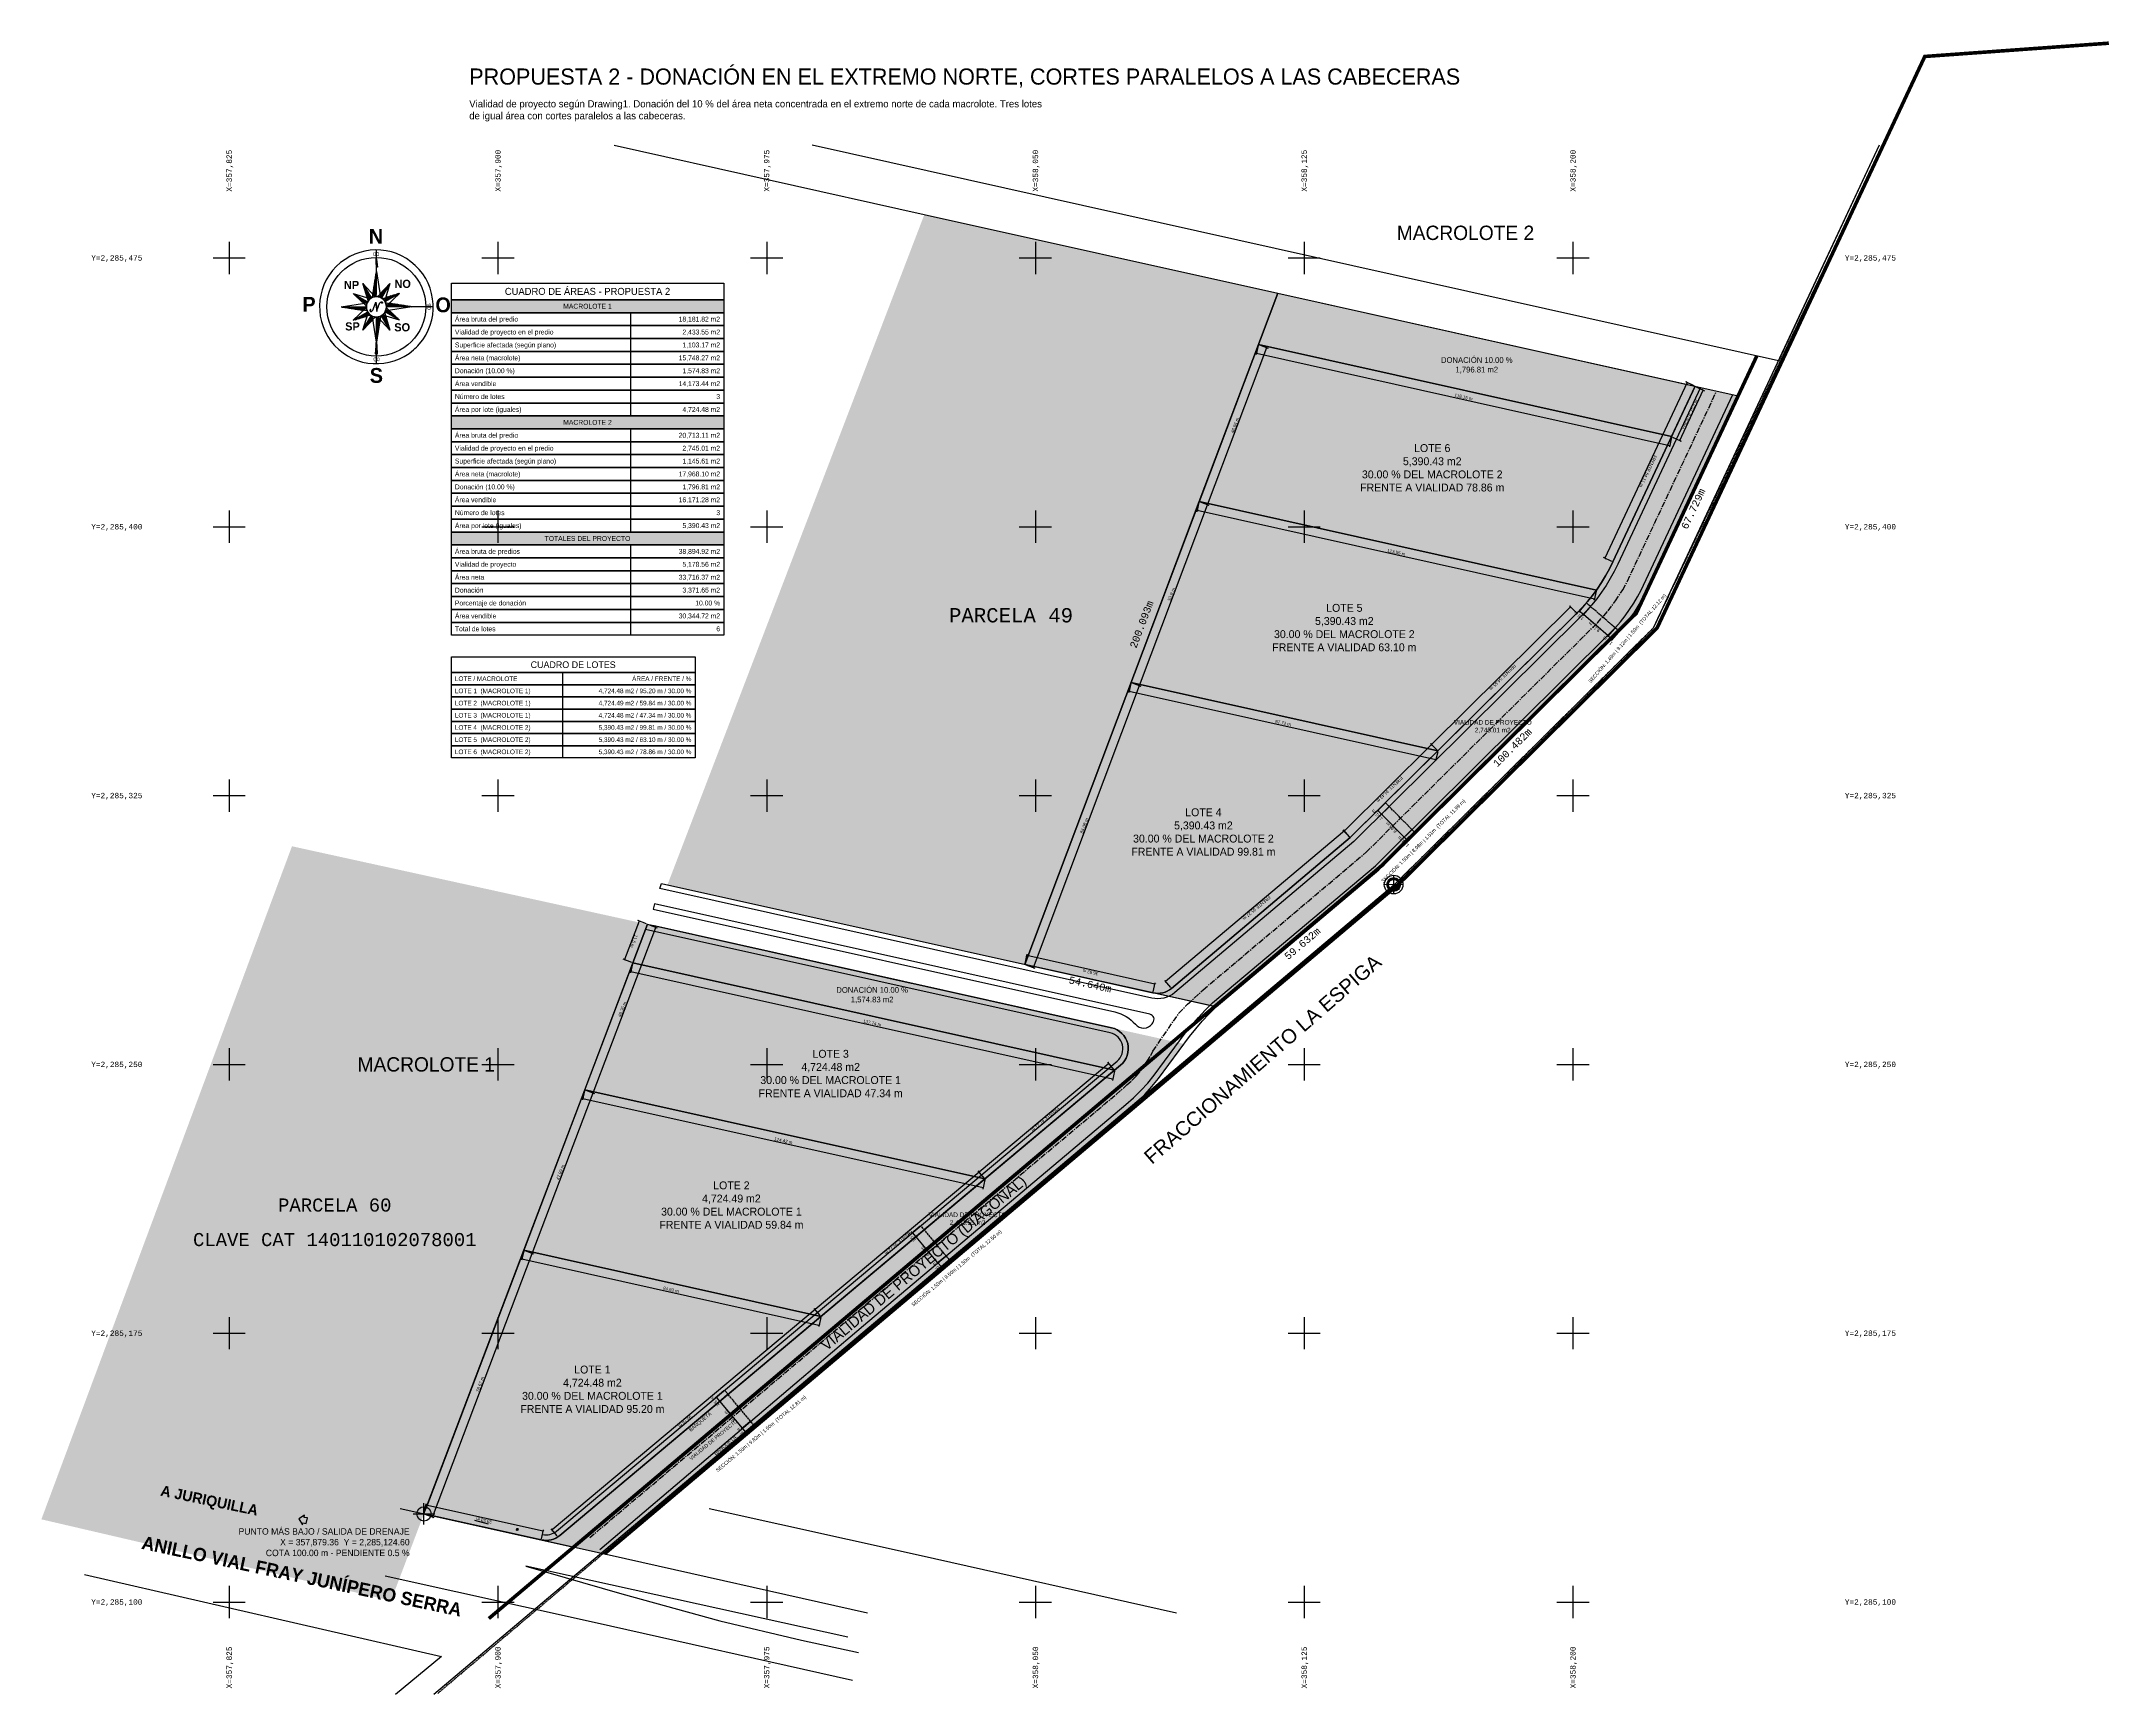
# Model space of a CAD drawing. Header units: metres. Extents: x 357773 to 359650, y 2285074 to 2285535.
# Drawn here: x 358423 to 359000, y 2285074 to 2285535 of the extents above; entities that cross this region are included whole.
import ezdxf
from ezdxf.enums import TextEntityAlignment as Align

# ---------------------------------------------------------------- set-up
doc = ezdxf.new("R2010")
doc.units = ezdxf.units.M
doc.header["$LTSCALE"] = 0.5
for name, pattern in [('CENTER', [5.08, 3.175, -0.635, 0.635, -0.635]), ('CENTRO1', [0.44, 0.2, -0.08, 0.08, -0.08]), ('DASHED', [1.524, 1.27, -0.254]), ('DASHED2', [0.762, 0.635, -0.127])]:
    doc.linetypes.add(name, pattern=pattern)
for name, color, linetype in [('_C Textos', 7, 'Continuous'), ('_Ejido Menchaca', 4, 'Continuous'), ('_Textos', 7, 'Continuous'), ('_Traza', 7, 'Continuous'), ('_Traza Urbana', 5, 'Continuous'), ('COTAS', 6, 'Continuous'), ('CVL_RAS_LIN', 8, 'Continuous'), ('CVL_RET_TX', 2, 'Continuous'), ('CVL_RETUTM', 8, 'Continuous'), ('DONACION', 3, 'Continuous'), ('DRENAJE', 1, 'Continuous'), ('Formato Catastro', 7, 'Continuous'), ('Lev_REGISTRO COMUN', 34, 'Continuous'), ('LOTES', 2, 'Continuous'), ('MOJONERA', 1, 'Continuous'), ('NORTE', 253, 'Continuous'), ('Polígono', 7, 'Continuous'), ('SEÑALAMIENTO EN PLANO', 8, 'Continuous'), ('TABLA_CONTENIDOS', 7, 'Continuous'), ('Texto Catastro', 7, 'Continuous'), ('TEXTOS', 7, 'Continuous'), ('VIAL_ASFALTO', 8, 'Continuous'), ('VIAL_BANQUETA', 9, 'CONTINUOUS'), ('ZONA PARCELADA', 7, 'Continuous')]:
    doc.layers.add(name, color=color, linetype=linetype)
doc.layers.add('Distancias', color=7, linetype='Continuous', plot=False)
doc.styles.add('ARIAL', font='arial.ttf')
doc.styles.add('MONOTXT4', font='monotxt4.shx')
doc.styles.add('OpenSansCondensed-Light', font='OpenSansCondensed-Light.ttf')
doc.styles.add('ROMANC', font='verdana.ttf', dxfattribs={"height": 3})
doc.styles.add('ROMANTICBOLD', font='romb____.pfb', dxfattribs={"height": 10})
doc.styles.add('TXT50', font='arial.ttf', dxfattribs={"width": 0.8, "height": 0.125})
doc.dimstyles.new('COTAS_M', dxfattribs={"dimtxt": 0.9, "dimasz": 0.6, "dimexe": 0.4, "dimexo": 0.3, "dimgap": 0.2, "dimtad": 1, "dimzin": 12, "dimdsep": 46, "dimtxsty": 'OpenSansCondensed-Light', "dimblk": 'ARCHTICK', "dimcen": 2.5, "dimclrd": 256, "dimclre": 256, "dimclrt": 256, "dimazin": 3, "dimtfac": 0.5, "dimtmove": 2, "dimatfit": 3})

# ---------------------------------------------------------------- blocks, each defined once
blk = doc.blocks.new('50')
at = {"layer": 'MOJONERA', "ltscale": 0.05}
h = blk.add_hatch(color=256, dxfattribs=at)
edge = h.paths.add_edge_path()
edge.add_ellipse((137.546, 95.6), major_axis=(0.132, 0.132), ratio=1, start_angle=0, end_angle=360)
edge = h.paths.add_edge_path(flags=16)
edge.add_ellipse((137.546, 95.6), major_axis=(0.102, 0.102), ratio=1, start_angle=0, end_angle=360)
at = {"layer": 'MOJONERA', "const_width": 0.0289}
for points in [[(137.546, 95.343), (137.546, 95.857)], [(137.289, 95.6), (137.804, 95.6)]]:
    blk.add_lwpolyline(points, dxfattribs=at)
at = {"layer": 'MOJONERA', "ltscale": 0.05}
for major_axis, start_param, end_param in [((0.182, 0.182), 5.401458427801168, 11.68464373498075), ((0.132, 0.132), 5.401458427801197, 11.68464373498078), ((0.102, 0.102), 5.401458427801134, 11.68464373498072)]:
    blk.add_ellipse((137.546, 95.6), major_axis=major_axis, ratio=1, start_param=start_param, end_param=end_param, dxfattribs=at)
blk = doc.blocks.new('_ARCHTICK')
at = {"color": 0, "linetype": 'BYBLOCK', "const_width": 0.15}
blk.add_lwpolyline([(-0.5, -0.5), (0.5, 0.5)], dxfattribs=at)
blk = doc.blocks.new('*D36')
for p, q in [((358529.42, 2285124.89), (358529.99, 2285127.43)), ((358562.64, 2285119.79), (358529.9, 2285127.04)), ((358562.16, 2285117.64), (358562.73, 2285120.18))]:
    blk.add_line(p, q)
at = {"layer": 'Defpoints'}
for p in [(358529.36, 2285124.6), (358562.1, 2285117.35), (358562.64, 2285119.79)]:
    blk.add_point(p, dxfattribs=at)
at = {"layer": 'COTAS', "xscale": 0.6, "yscale": 0.6}
for p, rotation in [((358529.9, 2285127.04), 167.51381755561675), ((358562.64, 2285119.79), 347.51381755561675)]:
    blk.add_blockref('_ARCHTICK', p, dxfattribs=dict(at, rotation=rotation))
at = {"layer": 'COTAS', "insert": (358546.13, 2285122.78), "char_height": 0.9, "attachment_point": 5, "rotation": 167.51382, "style": 'OpenSansCondensed-Light'}
blk.add_mtext('33.53 m', dxfattribs=at)
blk = doc.blocks.new('*D37')
for p, q in [((358557.53, 2285198.06), (358559.96, 2285197.13)), ((358531.7, 2285123.71), (358559.59, 2285197.28)), ((358529.64, 2285124.49), (358532.07, 2285123.57))]:
    blk.add_line(p, q)
at = {"layer": 'Defpoints'}
for p in [(358557.25, 2285198.16), (358529.36, 2285124.6), (358531.7, 2285123.71)]:
    blk.add_point(p, dxfattribs=at)
at = {"layer": 'COTAS', "xscale": 0.6, "yscale": 0.6}
for p, rotation in [((358559.59, 2285197.28), 69.2346759032987), ((358531.7, 2285123.71), 249.2346759032987)]:
    blk.add_blockref('_ARCHTICK', p, dxfattribs=dict(at, rotation=rotation))
at = {"layer": 'COTAS', "insert": (358545.04, 2285160.72), "char_height": 0.9, "attachment_point": 5, "rotation": 69.23468, "style": 'OpenSansCondensed-Light'}
blk.add_mtext('78.67 m', dxfattribs=at)
blk = doc.blocks.new('*D38')
for p, q in [((358557.19, 2285197.87), (358556.62, 2285195.33)), ((358556.71, 2285195.72), (358639.6, 2285177.24)), ((358640.08, 2285179.39), (358639.52, 2285176.85))]:
    blk.add_line(p, q)
at = {"layer": 'Defpoints'}
for p in [(358557.25, 2285198.16), (358556.71, 2285195.72), (358640.15, 2285179.69)]:
    blk.add_point(p, dxfattribs=at)
at = {"layer": 'COTAS', "xscale": 0.6, "yscale": 0.6}
for p, rotation in [((358556.71, 2285195.72), 167.4346516201105), ((358639.6, 2285177.24), -12.565348379889524)]:
    blk.add_blockref('_ARCHTICK', p, dxfattribs=dict(at, rotation=rotation))
at = {"layer": 'COTAS', "insert": (358598.3, 2285187.12), "char_height": 0.9, "attachment_point": 5, "rotation": 347.43465, "style": 'OpenSansCondensed-Light'}
blk.add_mtext('84.93 m', dxfattribs=at)
blk = doc.blocks.new('*D39')
for p, q in [((358638.54, 2285181.6), (358565.11, 2285120.11)), ((358639.95, 2285179.92), (358638.28, 2285181.91)), ((358566.53, 2285118.42), (358564.86, 2285120.41))]:
    blk.add_line(p, q)
at = {"layer": 'Defpoints'}
for p in [(358638.54, 2285181.6), (358640.15, 2285179.69), (358566.72, 2285118.19)]:
    blk.add_point(p, dxfattribs=at)
at = {"layer": 'COTAS', "xscale": 0.6, "yscale": 0.6}
for p, rotation in [((358638.54, 2285181.6), 39.9463696333483), ((358565.11, 2285120.11), -140.0536303666517)]:
    blk.add_blockref('_ARCHTICK', p, dxfattribs=dict(at, rotation=rotation))
at = {"layer": 'COTAS', "insert": (358602.25, 2285150.36), "char_height": 0.9, "attachment_point": 5, "rotation": 219.94637, "style": 'OpenSansCondensed-Light'}
blk.add_mtext('95.78 m', dxfattribs=at)
blk = doc.blocks.new('*D40')
for p, q in [((358559.59, 2285197.28), (358576.57, 2285242.05)), ((358574.51, 2285242.83), (358576.94, 2285241.91)), ((358557.53, 2285198.06), (358559.96, 2285197.13))]:
    blk.add_line(p, q)
at = {"layer": 'Defpoints'}
for p in [(358574.23, 2285242.94), (358557.25, 2285198.16), (358559.59, 2285197.28)]:
    blk.add_point(p, dxfattribs=at)
at = {"layer": 'COTAS', "xscale": 0.6, "yscale": 0.6}
for p, rotation in [((358576.57, 2285242.05), 69.23467590327937), ((358559.59, 2285197.28), 249.23467590327937)]:
    blk.add_blockref('_ARCHTICK', p, dxfattribs=dict(at, rotation=rotation))
at = {"layer": 'COTAS', "insert": (358567.47, 2285219.89), "char_height": 0.9, "attachment_point": 5, "rotation": 69.23468, "style": 'OpenSansCondensed-Light'}
blk.add_mtext('47.89 m', dxfattribs=at)
blk = doc.blocks.new('*D41')
for p, q in [((358574.17, 2285242.65), (358573.6, 2285240.11)), ((358573.69, 2285240.5), (358685.37, 2285215.61)), ((358685.85, 2285217.75), (358685.28, 2285215.22))]:
    blk.add_line(p, q)
at = {"layer": 'Defpoints'}
for p in [(358573.69, 2285240.5), (358574.23, 2285242.94), (358685.91, 2285218.05)]:
    blk.add_point(p, dxfattribs=at)
at = {"layer": 'COTAS', "xscale": 0.6, "yscale": 0.6}
for p, rotation in [((358573.69, 2285240.5), 167.43465162020496), ((358685.37, 2285215.61), -12.56534837979505)]:
    blk.add_blockref('_ARCHTICK', p, dxfattribs=dict(at, rotation=rotation))
at = {"layer": 'COTAS', "insert": (358629.67, 2285228.69), "char_height": 0.9, "attachment_point": 5, "rotation": 347.43465, "style": 'OpenSansCondensed-Light'}
blk.add_mtext('114.42 m', dxfattribs=at)
blk = doc.blocks.new('*D42')
for p, q in [((358684.31, 2285219.96), (358638.54, 2285181.6)), ((358685.72, 2285218.28), (358684.05, 2285220.27)), ((358639.95, 2285179.91), (358638.28, 2285181.91))]:
    blk.add_line(p, q)
at = {"layer": 'Defpoints'}
for p in [(358684.31, 2285219.96), (358685.91, 2285218.05), (358640.15, 2285179.69)]:
    blk.add_point(p, dxfattribs=at)
at = {"layer": 'COTAS', "xscale": 0.6, "yscale": 0.6}
for p, rotation in [((358684.31, 2285219.96), 39.96975634284959), ((358638.54, 2285181.6), -140.0302436571504)]:
    blk.add_blockref('_ARCHTICK', p, dxfattribs=dict(at, rotation=rotation))
at = {"layer": 'COTAS', "insert": (358661.84, 2285200.28), "char_height": 0.9, "attachment_point": 5, "rotation": 219.96976, "style": 'OpenSansCondensed-Light'}
blk.add_mtext('FRENTE 59.72 m', dxfattribs=at)
blk = doc.blocks.new('*D43')
for p, q in [((358587.59, 2285278.05), (358587.02, 2285275.51)), ((358587.11, 2285275.9), (358721.55, 2285245.93)), ((358722.03, 2285248.08), (358721.46, 2285245.54))]:
    blk.add_line(p, q)
at = {"layer": 'Defpoints'}
for p in [(358587.11, 2285275.9), (358587.65, 2285278.34), (358722.09, 2285248.37)]:
    blk.add_point(p, dxfattribs=at)
at = {"layer": 'COTAS', "xscale": 0.6, "yscale": 0.6}
for p, rotation in [((358587.11, 2285275.9), 167.43465162007163), ((358721.55, 2285245.93), -12.565348379928373)]:
    blk.add_blockref('_ARCHTICK', p, dxfattribs=dict(at, rotation=rotation))
at = {"layer": 'COTAS', "insert": (358654.47, 2285261.55), "char_height": 0.9, "attachment_point": 5, "rotation": 347.43465, "style": 'OpenSansCondensed-Light'}
blk.add_mtext('137.74 m', dxfattribs=at)
blk = doc.blocks.new('*D44')
for p, q in [((358720.49, 2285250.29), (358684.31, 2285219.96)), ((358721.9, 2285248.6), (358720.23, 2285250.6)), ((358685.72, 2285218.28), (358684.05, 2285220.27))]:
    blk.add_line(p, q)
at = {"layer": 'Defpoints'}
for p in [(358720.49, 2285250.29), (358722.09, 2285248.37), (358685.91, 2285218.05)]:
    blk.add_point(p, dxfattribs=at)
at = {"layer": 'COTAS', "xscale": 0.6, "yscale": 0.6}
for p, rotation in [((358720.49, 2285250.29), 39.969756342733234), ((358684.31, 2285219.96), -140.03024365726677)]:
    blk.add_blockref('_ARCHTICK', p, dxfattribs=dict(at, rotation=rotation))
at = {"layer": 'COTAS', "insert": (358702.81, 2285234.63), "char_height": 0.9, "attachment_point": 5, "rotation": 219.96976, "style": 'OpenSansCondensed-Light'}
blk.add_mtext('FRENTE 47.21 m', dxfattribs=at)
blk = doc.blocks.new('*D45')
for p, q in [((358576.57, 2285242.05), (358594.07, 2285288.2)), ((358592.01, 2285288.98), (358594.44, 2285288.06)), ((358574.51, 2285242.83), (358576.94, 2285241.91))]:
    blk.add_line(p, q)
at = {"layer": 'Defpoints'}
for p in [(358591.73, 2285289.09), (358574.23, 2285242.94), (358576.57, 2285242.05)]:
    blk.add_point(p, dxfattribs=at)
at = {"layer": 'COTAS', "xscale": 0.6, "yscale": 0.6}
for p, rotation in [((358594.07, 2285288.2), 69.234675903282), ((358576.57, 2285242.05), 249.23467590328198)]:
    blk.add_blockref('_ARCHTICK', p, dxfattribs=dict(at, rotation=rotation))
at = {"layer": 'COTAS', "insert": (358584.71, 2285265.36), "char_height": 0.9, "attachment_point": 5, "rotation": 69.23468, "style": 'OpenSansCondensed-Light'}
blk.add_mtext('49.36 m', dxfattribs=at)
blk = doc.blocks.new('*D46')
for p, q in [((358591.45, 2285289.2), (358589.02, 2285290.12)), ((358589.39, 2285289.98), (358585.32, 2285279.22)), ((358587.37, 2285278.45), (358584.94, 2285279.37))]:
    blk.add_line(p, q)
at = {"layer": 'Defpoints'}
for p in [(358589.39, 2285289.98), (358591.73, 2285289.09), (358587.65, 2285278.34)]:
    blk.add_point(p, dxfattribs=at)
at = {"layer": 'COTAS', "xscale": 0.6, "yscale": 0.6}
for p, rotation in [((358589.39, 2285289.98), 69.23467590346763), ((358585.32, 2285279.22), -110.76532409653237)]:
    blk.add_blockref('_ARCHTICK', p, dxfattribs=dict(at, rotation=rotation))
at = {"layer": 'COTAS', "insert": (358587.96, 2285284.37), "char_height": 0.9, "attachment_point": 5, "rotation": 249.23468, "style": 'OpenSansCondensed-Light'}
blk.add_mtext('11.5 m', dxfattribs=at)
blk = doc.blocks.new('*D47')
for p, q in [((358786.26, 2285315.17), (358736.34, 2285273.12)), ((358787.68, 2285313.49), (358786, 2285315.48)), ((358737.76, 2285271.44), (358736.08, 2285273.43))]:
    blk.add_line(p, q)
at = {"layer": 'Defpoints'}
for p in [(358786.26, 2285315.17), (358787.87, 2285313.26), (358737.95, 2285271.21)]:
    blk.add_point(p, dxfattribs=at)
at = {"layer": 'COTAS', "xscale": 0.6, "yscale": 0.6}
for p, rotation in [((358786.26, 2285315.17), 40.1090357097693), ((358736.34, 2285273.12), -139.8909642902307)]:
    blk.add_blockref('_ARCHTICK', p, dxfattribs=dict(at, rotation=rotation))
at = {"layer": 'COTAS', "insert": (358761.72, 2285293.65), "char_height": 0.9, "attachment_point": 5, "rotation": 220.10904, "style": 'OpenSansCondensed-Light'}
blk.add_mtext('FRENTE 65.27 m', dxfattribs=at)
blk = doc.blocks.new('*D48')
for p, q in [((358697.15, 2285278.19), (358697.71, 2285280.73)), ((358733.36, 2285272.38), (358697.62, 2285280.34)), ((358732.89, 2285270.23), (358733.45, 2285272.77))]:
    blk.add_line(p, q)
at = {"layer": 'Defpoints'}
for p in [(358697.08, 2285277.9), (358732.82, 2285269.94), (358733.36, 2285272.38)]:
    blk.add_point(p, dxfattribs=at)
at = {"layer": 'COTAS', "xscale": 0.6, "yscale": 0.6}
for p, rotation in [((358697.62, 2285280.34), 167.444036286294), ((358733.36, 2285272.38), 347.444036286294)]:
    blk.add_blockref('_ARCHTICK', p, dxfattribs=dict(at, rotation=rotation))
at = {"layer": 'COTAS', "insert": (358715.35, 2285275.73), "char_height": 0.9, "attachment_point": 5, "rotation": 167.44404, "style": 'OpenSansCondensed-Light'}
blk.add_mtext('36.62 m', dxfattribs=at)
blk = doc.blocks.new('*D49')
for p, q in [((358699.42, 2285277.02), (358729.05, 2285355.7)), ((358726.99, 2285356.48), (358729.42, 2285355.56)), ((358697.36, 2285277.79), (358699.79, 2285276.88))]:
    blk.add_line(p, q)
at = {"layer": 'Defpoints'}
for p in [(358726.71, 2285356.58), (358697.08, 2285277.9), (358699.42, 2285277.02)]:
    blk.add_point(p, dxfattribs=at)
at = {"layer": 'COTAS', "xscale": 0.6, "yscale": 0.6}
for p, rotation in [((358729.05, 2285355.7), 69.36419303695769), ((358699.42, 2285277.02), 249.3641930369577)]:
    blk.add_blockref('_ARCHTICK', p, dxfattribs=dict(at, rotation=rotation))
at = {"layer": 'COTAS', "insert": (358713.63, 2285316.59), "char_height": 0.9, "attachment_point": 5, "rotation": 69.36419, "style": 'OpenSansCondensed-Light'}
blk.add_mtext('84.08 m', dxfattribs=at)
blk = doc.blocks.new('*D50')
for p, q in [((358726.65, 2285356.29), (358726.08, 2285353.75)), ((358726.17, 2285354.14), (358811.78, 2285335.06)), ((358812.26, 2285337.21), (358811.69, 2285334.67))]:
    blk.add_line(p, q)
at = {"layer": 'Defpoints'}
for p in [(358726.17, 2285354.14), (358726.71, 2285356.58), (358812.33, 2285337.5)]:
    blk.add_point(p, dxfattribs=at)
at = {"layer": 'COTAS', "xscale": 0.6, "yscale": 0.6}
for p, rotation in [((358726.17, 2285354.14), 167.43422828448936), ((358811.78, 2285335.06), -12.565771715510639)]:
    blk.add_blockref('_ARCHTICK', p, dxfattribs=dict(at, rotation=rotation))
at = {"layer": 'COTAS', "insert": (358769.12, 2285345.24), "char_height": 0.9, "attachment_point": 5, "rotation": 347.43423, "style": 'OpenSansCondensed-Light'}
blk.add_mtext('87.72 m', dxfattribs=at)
blk = doc.blocks.new('*D51')
for p, q in [((358810.57, 2285339.27), (358786.11, 2285315.04)), ((358812.11, 2285337.71), (358810.28, 2285339.56)), ((358787.66, 2285313.47), (358785.83, 2285315.32))]:
    blk.add_line(p, q)
at = {"layer": 'Defpoints'}
for p in [(358810.57, 2285339.27), (358812.33, 2285337.5), (358787.87, 2285313.26)]:
    blk.add_point(p, dxfattribs=at)
at = {"layer": 'COTAS', "xscale": 0.6, "yscale": 0.6}
for p, rotation in [((358810.57, 2285339.27), 44.74503000060815), ((358786.11, 2285315.04), -135.25496999939185)]:
    blk.add_blockref('_ARCHTICK', p, dxfattribs=dict(at, rotation=rotation))
at = {"layer": 'COTAS', "insert": (358798.8, 2285326.69), "char_height": 0.9, "attachment_point": 5, "rotation": 224.74503, "style": 'OpenSansCondensed-Light'}
blk.add_mtext('FRENTE 34.43 m', dxfattribs=at)
blk = doc.blocks.new('*D52')
for p, q in [((358849.31, 2285377.68), (358810.57, 2285339.27)), ((358850.86, 2285376.11), (358849.03, 2285377.96)), ((358812.11, 2285337.71), (358810.28, 2285339.56))]:
    blk.add_line(p, q)
at = {"layer": 'Defpoints'}
for p in [(358849.31, 2285377.68), (358851.07, 2285375.9), (358812.33, 2285337.5)]:
    blk.add_point(p, dxfattribs=at)
at = {"layer": 'COTAS', "xscale": 0.6, "yscale": 0.6}
for p, rotation in [((358849.31, 2285377.68), 44.74503000062737), ((358810.57, 2285339.27), -135.25496999937263)]:
    blk.add_blockref('_ARCHTICK', p, dxfattribs=dict(at, rotation=rotation))
at = {"layer": 'COTAS', "insert": (358830.4, 2285358.01), "char_height": 0.9, "attachment_point": 5, "rotation": 224.74503, "style": 'OpenSansCondensed-Light'}
blk.add_mtext('FRENTE 54.55 m', dxfattribs=at)
blk = doc.blocks.new('*D53')
for p, q in [((358729.05, 2285355.7), (358748.05, 2285406.14)), ((358745.99, 2285406.92), (358748.42, 2285406)), ((358726.99, 2285356.48), (358729.42, 2285355.56))]:
    blk.add_line(p, q)
at = {"layer": 'Defpoints'}
for p in [(358745.71, 2285407.02), (358726.71, 2285356.58), (358729.05, 2285355.7)]:
    blk.add_point(p, dxfattribs=at)
at = {"layer": 'COTAS', "xscale": 0.6, "yscale": 0.6}
for p, rotation in [((358748.05, 2285406.14), 69.36419303691648), ((358729.05, 2285355.7), 249.36419303691648)]:
    blk.add_blockref('_ARCHTICK', p, dxfattribs=dict(at, rotation=rotation))
at = {"layer": 'COTAS', "insert": (358737.94, 2285381.15), "char_height": 0.9, "attachment_point": 5, "rotation": 69.36419, "style": 'OpenSansCondensed-Light'}
blk.add_mtext('53.9 m', dxfattribs=at)
blk = doc.blocks.new('*D54')
for p, q in [((358745.64, 2285406.73), (358745.07, 2285404.19)), ((358745.16, 2285404.58), (358855.99, 2285379.88)), ((358856.47, 2285382.03), (358855.9, 2285379.49))]:
    blk.add_line(p, q)
at = {"layer": 'Defpoints'}
for p in [(358745.71, 2285407.02), (358745.16, 2285404.58), (358856.53, 2285382.32)]:
    blk.add_point(p, dxfattribs=at)
at = {"layer": 'COTAS', "xscale": 0.6, "yscale": 0.6}
for p, rotation in [((358745.16, 2285404.58), 167.4342282846154), ((358855.99, 2285379.88), -12.565771715384626)]:
    blk.add_blockref('_ARCHTICK', p, dxfattribs=dict(at, rotation=rotation))
at = {"layer": 'COTAS', "insert": (358800.72, 2285392.86), "char_height": 0.9, "attachment_point": 5, "rotation": 347.43423, "style": 'OpenSansCondensed-Light'}
blk.add_mtext('113.55 m', dxfattribs=at)
blk = doc.blocks.new('*D55')
for p, q in [((358748.05, 2285406.14), (358764.55, 2285449.98)), ((358762.5, 2285450.75), (358764.93, 2285449.84)), ((358745.99, 2285406.92), (358748.42, 2285406))]:
    blk.add_line(p, q)
at = {"layer": 'Defpoints'}
for p in [(358762.21, 2285450.86), (358745.71, 2285407.02), (358748.05, 2285406.14)]:
    blk.add_point(p, dxfattribs=at)
at = {"layer": 'COTAS', "xscale": 0.6, "yscale": 0.6}
for p, rotation in [((358764.55, 2285449.98), 69.36419303699378), ((358748.05, 2285406.14), 249.36419303699378)]:
    blk.add_blockref('_ARCHTICK', p, dxfattribs=dict(at, rotation=rotation))
at = {"layer": 'COTAS', "insert": (358755.69, 2285428.29), "char_height": 0.9, "attachment_point": 5, "rotation": 69.36419, "style": 'OpenSansCondensed-Light'}
blk.add_mtext('46.84 m', dxfattribs=at)
blk = doc.blocks.new('*D56')
for p, q in [((358762.15, 2285450.57), (358761.58, 2285448.03)), ((358761.67, 2285448.42), (358876.99, 2285422.71)), ((358877.47, 2285424.86), (358876.9, 2285422.32))]:
    blk.add_line(p, q)
at = {"layer": 'Defpoints'}
for p in [(358761.67, 2285448.42), (358762.21, 2285450.86), (358877.53, 2285425.15)]:
    blk.add_point(p, dxfattribs=at)
at = {"layer": 'COTAS', "xscale": 0.6, "yscale": 0.6}
for p, rotation in [((358761.67, 2285448.42), 167.4342282845577), ((358876.99, 2285422.71), -12.565771715442322)]:
    blk.add_blockref('_ARCHTICK', p, dxfattribs=dict(at, rotation=rotation))
at = {"layer": 'COTAS', "insert": (358819.47, 2285436.2), "char_height": 0.9, "attachment_point": 5, "rotation": 347.43423, "style": 'OpenSansCondensed-Light'}
blk.add_mtext('118.15 m', dxfattribs=at)
blk = doc.blocks.new('*D57')
for p, q in [((358879.8, 2285424.09), (358886.37, 2285438.13)), ((358884.38, 2285439.06), (358886.74, 2285437.96)), ((358877.81, 2285425.03), (358880.16, 2285423.92))]:
    blk.add_line(p, q)
at = {"layer": 'Defpoints'}
for p in [(358884.11, 2285439.19), (358877.53, 2285425.15), (358879.8, 2285424.09)]:
    blk.add_point(p, dxfattribs=at)
at = {"layer": 'COTAS', "xscale": 0.6, "yscale": 0.6}
for p, rotation in [((358886.37, 2285438.13), 64.89355395375449), ((358879.8, 2285424.09), 244.8935539537545)]:
    blk.add_blockref('_ARCHTICK', p, dxfattribs=dict(at, rotation=rotation))
at = {"layer": 'COTAS', "insert": (358882.5, 2285431.39), "char_height": 0.9, "attachment_point": 5, "rotation": 64.89355, "style": 'OpenSansCondensed-Light'}
blk.add_mtext('FRENTE 15.5 m', dxfattribs=at)
blk = doc.blocks.new('*D58')
for p, q in [((358881.85, 2285440.25), (358858.89, 2285391.25)), ((358883.84, 2285439.32), (358881.48, 2285440.42)), ((358860.88, 2285390.32), (358858.52, 2285391.42))]:
    blk.add_line(p, q)
at = {"layer": 'Defpoints'}
for p in [(358881.85, 2285440.25), (358884.11, 2285439.19), (358861.15, 2285390.19)]:
    blk.add_point(p, dxfattribs=at)
at = {"layer": 'COTAS', "xscale": 0.6, "yscale": 0.6}
for p, rotation in [((358881.85, 2285440.25), 64.89355395416987), ((358858.89, 2285391.25), -115.10644604583013)]:
    blk.add_blockref('_ARCHTICK', p, dxfattribs=dict(at, rotation=rotation))
at = {"layer": 'COTAS', "insert": (358870.95, 2285415.47), "char_height": 0.9, "attachment_point": 5, "rotation": 244.89355, "style": 'OpenSansCondensed-Light'}
blk.add_mtext('FRENTE 54.11 m', dxfattribs=at)
blk = doc.blocks.new('TABLA_CONTENIDOS_P2')
at = {"layer": 'TABLA_CONTENIDOS', "transparency": 33554508}
for points in [[(0, -4.68), (76, -4.68), (76, -8.28), (0, -8.28)], [(0, -37.08), (76, -37.08), (76, -40.68), (0, -40.68)], [(0, -69.48), (76, -69.48), (76, -73.08), (0, -73.08)]]:
    blk.add_hatch(color=8, dxfattribs=at).paths.add_polyline_path(points)
at = {"layer": 'TABLA_CONTENIDOS'}
for p, q in [((50, -8.28), (50, -11.88)), ((50, -11.88), (50, -15.48)), ((50, -15.48), (50, -19.08)), ((50, -19.08), (50, -22.68)), ((50, -22.68), (50, -26.28)), ((50, -26.28), (50, -29.88)), ((50, -29.88), (50, -33.48)), ((50, -33.48), (50, -37.08)), ((50, -40.68), (50, -44.28)), ((50, -44.28), (50, -47.88)), ((50, -47.88), (50, -51.48)), ((50, -51.48), (50, -55.08)), ((50, -55.08), (50, -58.68)), ((50, -58.68), (50, -62.28)), ((50, -62.28), (50, -65.88)), ((50, -65.88), (50, -69.48)), ((50, -73.08), (50, -76.68)), ((50, -76.68), (50, -80.28)), ((50, -80.28), (50, -83.88)), ((50, -83.88), (50, -87.48)), ((50, -87.48), (50, -91.08)), ((50, -91.08), (50, -94.68)), ((50, -94.68), (50, -98.28))]:
    blk.add_line(p, q, dxfattribs=at)
for points in [[(0, 0), (76, 0), (76, -4.68), (0, -4.68)], [(0, -4.68), (76, -4.68), (76, -8.28), (0, -8.28)], [(0, -8.28), (76, -8.28), (76, -11.88), (0, -11.88)], [(0, -11.88), (76, -11.88), (76, -15.48), (0, -15.48)], [(0, -15.48), (76, -15.48), (76, -19.08), (0, -19.08)], [(0, -19.08), (76, -19.08), (76, -22.68), (0, -22.68)], [(0, -22.68), (76, -22.68), (76, -26.28), (0, -26.28)], [(0, -26.28), (76, -26.28), (76, -29.88), (0, -29.88)], [(0, -29.88), (76, -29.88), (76, -33.48), (0, -33.48)], [(0, -33.48), (76, -33.48), (76, -37.08), (0, -37.08)], [(0, -37.08), (76, -37.08), (76, -40.68), (0, -40.68)], [(0, -40.68), (76, -40.68), (76, -44.28), (0, -44.28)], [(0, -44.28), (76, -44.28), (76, -47.88), (0, -47.88)], [(0, -47.88), (76, -47.88), (76, -51.48), (0, -51.48)], [(0, -51.48), (76, -51.48), (76, -55.08), (0, -55.08)], [(0, -55.08), (76, -55.08), (76, -58.68), (0, -58.68)], [(0, -58.68), (76, -58.68), (76, -62.28), (0, -62.28)], [(0, -62.28), (76, -62.28), (76, -65.88), (0, -65.88)], [(0, -65.88), (76, -65.88), (76, -69.48), (0, -69.48)], [(0, -69.48), (76, -69.48), (76, -73.08), (0, -73.08)], [(0, -73.08), (76, -73.08), (76, -76.68), (0, -76.68)], [(0, -76.68), (76, -76.68), (76, -80.28), (0, -80.28)], [(0, -80.28), (76, -80.28), (76, -83.88), (0, -83.88)], [(0, -83.88), (76, -83.88), (76, -87.48), (0, -87.48)], [(0, -87.48), (76, -87.48), (76, -91.08), (0, -91.08)], [(0, -91.08), (76, -91.08), (76, -94.68), (0, -94.68)], [(0, -94.68), (76, -94.68), (76, -98.28), (0, -98.28)]]:
    blk.add_lwpolyline(points, close=True, dxfattribs=at)
for s, height, p in [('CUADRO DE ÁREAS - PROPUESTA 2', 1.9656, (38, -2.34)), ('MACROLOTE 1', 1.368, (38, -6.48)), ('MACROLOTE 2', 1.368, (38, -38.88)), ('TOTALES DEL PROYECTO', 1.368, (38, -71.28))]:
    blk.add_text(s, height=height, dxfattribs=at).set_placement(p, align=Align.MIDDLE_CENTER)
for s, p in [('Área bruta del predio', (1, -10.08)), ('Vialidad de proyecto en el predio', (1, -13.68)), ('Superficie afectada (según plano)', (1, -17.28)), ('Área neta (macrolote)', (1, -20.88)), ('Área vendible', (1, -28.08)), ('Donación (10.00 %)', (1, -24.48)), ('Área por lote (iguales)', (1, -35.28)), ('Número de lotes', (1, -31.68)), ('Área bruta del predio', (1, -42.48)), ('Vialidad de proyecto en el predio', (1, -46.08)), ('Superficie afectada (según plano)', (1, -49.68)), ('Área neta (macrolote)', (1, -53.28)), ('Donación (10.00 %)', (1, -56.88)), ('Área vendible', (1, -60.48)), ('Número de lotes', (1, -64.08)), ('Área por lote (iguales)', (1, -67.68)), ('Área bruta de predios', (1, -74.88)), ('Vialidad de proyecto', (1, -78.48)), ('Área neta', (1, -82.08)), ('Donación', (1, -85.68)), ('Área vendible', (1, -92.88)), ('Porcentaje de donación', (1, -89.28)), ('Total de lotes', (1, -96.48))]:
    blk.add_text(s, height=1.368, dxfattribs=at).set_placement(p, align=Align.MIDDLE_LEFT)
for s, height, p in [('18,181.82 m2', 1.368, (75, -10.08)), ('2,433.55 m2', 1.368, (75, -13.68)), ('1,103.17 m2', 1.368, (75, -17.28)), ('15,748.27 m2', 1.368, (75, -20.88)), ('14,173.44 m2', 1.368, (75, -28.08)), ('1,574.83 m2', 1.368, (75, -24.48)), ('4,724.48 m2', 1.368, (75, -35.28)), ('3', 1.37, (75, -31.68)), ('20,713.11 m2', 1.368, (75, -42.48)), ('2,745.01 m2', 1.368, (75, -46.08)), ('1,145.61 m2', 1.368, (75, -49.68)), ('17,968.10 m2', 1.368, (75, -53.28)), ('1,796.81 m2', 1.368, (75, -56.88)), ('16,171.28 m2', 1.368, (75, -60.48)), ('3', 1.37, (75, -64.08)), ('5,390.43 m2', 1.368, (75, -67.68)), ('38,894.92 m2', 1.368, (75, -74.88)), ('5,178.56 m2', 1.368, (75, -78.48)), ('33,716.37 m2', 1.368, (75, -82.08)), ('3,371.65 m2', 1.368, (75, -85.68)), ('30,344.72 m2', 1.368, (75, -92.88)), ('10.00 %', 1.368, (75, -89.28)), ('6', 1.37, (75, -96.48))]:
    blk.add_text(s, height=height, dxfattribs=at).set_placement(p, align=Align.MIDDLE_RIGHT)
blk = doc.blocks.new('TABLA_CONTENIDOS_P2_LOTES')
at = {"layer": 'TABLA_CONTENIDOS'}
for p, q in [((31, -4.42), (31, -7.82)), ((31, -7.82), (31, -11.22)), ((31, -11.22), (31, -14.62)), ((31, -14.62), (31, -18.02)), ((31, -18.02), (31, -21.42)), ((31, -21.42), (31, -24.82)), ((31, -24.82), (31, -28.22))]:
    blk.add_line(p, q, dxfattribs=at)
for points in [[(0, 0), (68, 0), (68, -4.42), (0, -4.42)], [(0, -4.42), (68, -4.42), (68, -7.82), (0, -7.82)], [(0, -7.82), (68, -7.82), (68, -11.22), (0, -11.22)], [(0, -11.22), (68, -11.22), (68, -14.62), (0, -14.62)], [(0, -14.62), (68, -14.62), (68, -18.02), (0, -18.02)], [(0, -18.02), (68, -18.02), (68, -21.42), (0, -21.42)], [(0, -21.42), (68, -21.42), (68, -24.82), (0, -24.82)], [(0, -24.82), (68, -24.82), (68, -28.22), (0, -28.22)]]:
    blk.add_lwpolyline(points, close=True, dxfattribs=at)
for s, p in [('LOTE / MACROLOTE', (1, -6.12)), ('LOTE 1  (MACROLOTE 1)', (1, -9.52)), ('LOTE 2  (MACROLOTE 1)', (1, -12.92)), ('LOTE 3  (MACROLOTE 1)', (1, -16.32)), ('LOTE 4  (MACROLOTE 2)', (1, -19.72)), ('LOTE 5  (MACROLOTE 2)', (1, -23.12)), ('LOTE 6  (MACROLOTE 2)', (1, -26.52))]:
    blk.add_text(s, height=1.292, dxfattribs=at).set_placement(p, align=Align.MIDDLE_LEFT)
blk.add_text('CUADRO DE LOTES', height=1.8564, dxfattribs=at).set_placement((34, -2.21), align=Align.MIDDLE_CENTER)
for s, p in [('ÁREA / FRENTE / %', (67, -6.12)), ('4,724.48 m2 / 95.20 m / 30.00 %', (67, -9.52)), ('4,724.49 m2 / 59.84 m / 30.00 %', (67, -12.92)), ('4,724.48 m2 / 47.34 m / 30.00 %', (67, -16.32)), ('5,390.43 m2 / 99.81 m / 30.00 %', (67, -19.72)), ('5,390.43 m2 / 63.10 m / 30.00 %', (67, -23.12)), ('5,390.43 m2 / 78.86 m / 30.00 %', (67, -26.52))]:
    blk.add_text(s, height=1.292, dxfattribs=at).set_placement(p, align=Align.MIDDLE_RIGHT)
blk = doc.blocks.new('*D59')
for p, q in [((358620.29, 2285150.23), (358617.92, 2285148.24)), ((358619.19, 2285147.35), (358618.22, 2285148.5)), ((358621.26, 2285149.09), (358618.88, 2285147.1))]:
    blk.add_line(p, q)
at = {"layer": 'Defpoints'}
for p in [(358619.19, 2285147.35), (358620.52, 2285150.43), (358621.48, 2285149.28)]:
    blk.add_point(p, dxfattribs=at)
at = {"layer": 'COTAS', "xscale": 0.6, "yscale": 0.6}
for p, rotation in [((358618.22, 2285148.5), 129.96975634674493), ((358619.19, 2285147.35), 309.96975634674493)]:
    blk.add_blockref('_ARCHTICK', p, dxfattribs=dict(at, rotation=rotation))
at = {"layer": 'COTAS', "insert": (358617.9, 2285147.25), "char_height": 0.9, "attachment_point": 5, "rotation": 129.96976, "style": 'OpenSansCondensed-Light'}
blk.add_mtext('1.5 m', dxfattribs=at)
blk = doc.blocks.new('*D60')
for p, q in [((358613.99, 2285157.76), (358611.61, 2285155.77)), ((358618.22, 2285148.5), (358611.92, 2285156.02)), ((358620.29, 2285150.23), (358617.92, 2285148.24))]:
    blk.add_line(p, q)
at = {"layer": 'Defpoints'}
for p in [(358614.22, 2285157.95), (358618.22, 2285148.5), (358620.52, 2285150.43)]:
    blk.add_point(p, dxfattribs=at)
at = {"layer": 'COTAS', "xscale": 0.6, "yscale": 0.6}
for p, rotation in [((358611.92, 2285156.02), 129.96975634808805), ((358618.22, 2285148.5), 309.969756348088)]:
    blk.add_blockref('_ARCHTICK', p, dxfattribs=dict(at, rotation=rotation))
at = {"layer": 'COTAS', "insert": (358614.57, 2285151.84), "char_height": 0.9, "attachment_point": 5, "rotation": 129.96976, "style": 'OpenSansCondensed-Light'}
blk.add_mtext('9.82 m', dxfattribs=at)
blk = doc.blocks.new('*D61')
for p, q in [((358613.02, 2285158.91), (358610.65, 2285156.91)), ((358613.99, 2285157.76), (358611.61, 2285155.77)), ((358611.92, 2285156.02), (358610.96, 2285157.17))]:
    blk.add_line(p, q)
at = {"layer": 'Defpoints'}
for p in [(358613.25, 2285159.1), (358614.22, 2285157.95), (358611.92, 2285156.02)]:
    blk.add_point(p, dxfattribs=at)
at = {"layer": 'COTAS', "xscale": 0.6, "yscale": 0.6}
for p, rotation in [((358610.96, 2285157.17), 129.96975635091107), ((358611.92, 2285156.02), 309.9697563509111)]:
    blk.add_blockref('_ARCHTICK', p, dxfattribs=dict(at, rotation=rotation))
at = {"layer": 'COTAS', "insert": (358610.63, 2285155.92), "char_height": 0.9, "attachment_point": 5, "rotation": 129.96976, "style": 'OpenSansCondensed-Light'}
blk.add_mtext('1.5 m', dxfattribs=at)
blk = doc.blocks.new('*D62')
for p, q in [((358674.86, 2285196.39), (358672.49, 2285194.4)), ((358673.75, 2285193.5), (358672.79, 2285194.65)), ((358675.82, 2285195.24), (358673.45, 2285193.25))]:
    blk.add_line(p, q)
at = {"layer": 'Defpoints'}
for p in [(358673.75, 2285193.5), (358675.09, 2285196.58), (358676.05, 2285195.43)]:
    blk.add_point(p, dxfattribs=at)
at = {"layer": 'COTAS', "xscale": 0.6, "yscale": 0.6}
for p, rotation in [((358672.79, 2285194.65), 129.96975633681765), ((358673.75, 2285193.5), 309.9697563368177)]:
    blk.add_blockref('_ARCHTICK', p, dxfattribs=dict(at, rotation=rotation))
at = {"layer": 'COTAS', "insert": (358672.47, 2285193.4), "char_height": 0.9, "attachment_point": 5, "rotation": 129.96976, "style": 'OpenSansCondensed-Light'}
blk.add_mtext('1.5 m', dxfattribs=at)
blk = doc.blocks.new('*D63')
for p, q in [((358668.76, 2285203.67), (358666.38, 2285201.68)), ((358672.79, 2285194.65), (358666.69, 2285201.93)), ((358674.86, 2285196.39), (358672.49, 2285194.4))]:
    blk.add_line(p, q)
at = {"layer": 'Defpoints'}
for p in [(358668.99, 2285203.86), (358672.79, 2285194.65), (358675.09, 2285196.58)]:
    blk.add_point(p, dxfattribs=at)
at = {"layer": 'COTAS', "xscale": 0.6, "yscale": 0.6}
for p, rotation in [((358666.69, 2285201.93), 129.96975633732384), ((358672.79, 2285194.65), 309.9697563373238)]:
    blk.add_blockref('_ARCHTICK', p, dxfattribs=dict(at, rotation=rotation))
at = {"layer": 'COTAS', "insert": (358669.24, 2285197.88), "char_height": 0.9, "attachment_point": 5, "rotation": 129.96976, "style": 'OpenSansCondensed-Light'}
blk.add_mtext('9.5 m', dxfattribs=at)
blk = doc.blocks.new('*D64')
for p, q in [((358667.8, 2285204.82), (358665.42, 2285202.82)), ((358668.76, 2285203.67), (358666.38, 2285201.68)), ((358666.69, 2285201.93), (358665.73, 2285203.08))]:
    blk.add_line(p, q)
at = {"layer": 'Defpoints'}
for p in [(358668.03, 2285205.01), (358668.99, 2285203.86), (358666.69, 2285201.93)]:
    blk.add_point(p, dxfattribs=at)
at = {"layer": 'COTAS', "xscale": 0.6, "yscale": 0.6}
for p, rotation in [((358665.73, 2285203.08), 129.96975633264486), ((358666.69, 2285201.93), 309.96975633264486)]:
    blk.add_blockref('_ARCHTICK', p, dxfattribs=dict(at, rotation=rotation))
at = {"layer": 'COTAS', "insert": (358665.4, 2285201.83), "char_height": 0.9, "attachment_point": 5, "rotation": 129.96976, "style": 'OpenSansCondensed-Light'}
blk.add_mtext('1.5 m', dxfattribs=at)
blk = doc.blocks.new('*D65')
for p, q in [((358804.84, 2285315.32), (358802.64, 2285313.14)), ((358803.99, 2285312.36), (358802.93, 2285313.42)), ((358805.9, 2285314.26), (358803.7, 2285312.07))]:
    blk.add_line(p, q)
at = {"layer": 'Defpoints'}
for p in [(358805.06, 2285315.54), (358806.12, 2285314.47), (358803.99, 2285312.36)]:
    blk.add_point(p, dxfattribs=at)
at = {"layer": 'COTAS', "xscale": 0.6, "yscale": 0.6}
for p, rotation in [((358802.93, 2285313.42), 134.7450299981669), ((358803.99, 2285312.36), 314.7450299981669)]:
    blk.add_blockref('_ARCHTICK', p, dxfattribs=dict(at, rotation=rotation))
at = {"layer": 'COTAS', "insert": (358802.71, 2285312.15), "char_height": 0.9, "attachment_point": 5, "rotation": 134.74503, "style": 'OpenSansCondensed-Light'}
blk.add_mtext('1.51 m', dxfattribs=at)
blk = doc.blocks.new('*D66')
for p, q in [((358798.53, 2285321.7), (358796.32, 2285319.52)), ((358802.93, 2285313.42), (358796.61, 2285319.8)), ((358804.84, 2285315.32), (358802.64, 2285313.14))]:
    blk.add_line(p, q)
at = {"layer": 'Defpoints'}
for p in [(358798.74, 2285321.91), (358802.93, 2285313.42), (358805.06, 2285315.54)]:
    blk.add_point(p, dxfattribs=at)
at = {"layer": 'COTAS', "xscale": 0.6, "yscale": 0.6}
for p, rotation in [((358796.61, 2285319.8), 134.74503000113876), ((358802.93, 2285313.42), 314.74503000113873)]:
    blk.add_blockref('_ARCHTICK', p, dxfattribs=dict(at, rotation=rotation))
at = {"layer": 'COTAS', "insert": (358799.31, 2285316.15), "char_height": 0.9, "attachment_point": 5, "rotation": 134.74503, "style": 'OpenSansCondensed-Light'}
blk.add_mtext('8.98 m', dxfattribs=at)
blk = doc.blocks.new('*D67')
for p, q in [((358797.47, 2285322.77), (358795.26, 2285320.59)), ((358796.61, 2285319.8), (358795.55, 2285320.87)), ((358798.53, 2285321.7), (358796.32, 2285319.52))]:
    blk.add_line(p, q)
at = {"layer": 'Defpoints'}
for p in [(358796.61, 2285319.8), (358797.68, 2285322.98), (358798.74, 2285321.91)]:
    blk.add_point(p, dxfattribs=at)
at = {"layer": 'COTAS', "xscale": 0.6, "yscale": 0.6}
for p, rotation in [((358795.55, 2285320.87), 134.74502999422245), ((358796.61, 2285319.8), 314.7450299942225)]:
    blk.add_blockref('_ARCHTICK', p, dxfattribs=dict(at, rotation=rotation))
at = {"layer": 'COTAS', "insert": (358795.33, 2285319.6), "char_height": 0.9, "attachment_point": 5, "rotation": 134.74503, "style": 'OpenSansCondensed-Light'}
blk.add_mtext('1.51 m', dxfattribs=at)
blk = doc.blocks.new('*D68')
for p, q in [((358861.56, 2285371.58), (358859.53, 2285369.24)), ((358860.93, 2285368.56), (358859.8, 2285369.54)), ((358862.69, 2285370.6), (358860.66, 2285368.26))]:
    blk.add_line(p, q)
at = {"layer": 'Defpoints'}
for p in [(358861.76, 2285371.81), (358860.93, 2285368.56), (358862.89, 2285370.83)]:
    blk.add_point(p, dxfattribs=at)
at = {"layer": 'COTAS', "xscale": 0.6, "yscale": 0.6}
for p, rotation in [((358859.8, 2285369.54), 139.1097886686263), ((358860.93, 2285368.56), 319.10978866862627)]:
    blk.add_blockref('_ARCHTICK', p, dxfattribs=dict(at, rotation=rotation))
at = {"layer": 'COTAS', "insert": (358859.67, 2285368.25), "char_height": 0.9, "attachment_point": 5, "rotation": 139.10979, "style": 'OpenSansCondensed-Light'}
blk.add_mtext('1.5 m', dxfattribs=at)
blk = doc.blocks.new('*D69')
for p, q in [((358854.67, 2285377.55), (358852.64, 2285375.21)), ((358859.8, 2285369.54), (358852.9, 2285375.51)), ((358861.56, 2285371.58), (358859.53, 2285369.24))]:
    blk.add_line(p, q)
at = {"layer": 'Defpoints'}
for p in [(358854.86, 2285377.78), (358861.76, 2285371.81), (358859.8, 2285369.54)]:
    blk.add_point(p, dxfattribs=at)
at = {"layer": 'COTAS', "xscale": 0.6, "yscale": 0.6}
for p, rotation in [((358852.9, 2285375.51), 139.10978867285613), ((358859.8, 2285369.54), 319.1097886728561)]:
    blk.add_blockref('_ARCHTICK', p, dxfattribs=dict(at, rotation=rotation))
at = {"layer": 'COTAS', "insert": (358855.92, 2285372.03), "char_height": 0.9, "attachment_point": 5, "rotation": 139.10979, "style": 'OpenSansCondensed-Light'}
blk.add_mtext('9.12 m', dxfattribs=at)
blk = doc.blocks.new('*D70')
for p, q in [((358853.53, 2285378.53), (358851.51, 2285376.19)), ((358854.67, 2285377.55), (358852.64, 2285375.21)), ((358852.9, 2285375.51), (358851.77, 2285376.49))]:
    blk.add_line(p, q)
at = {"layer": 'Defpoints'}
for p in [(358853.73, 2285378.76), (358854.86, 2285377.78), (358852.9, 2285375.51)]:
    blk.add_point(p, dxfattribs=at)
at = {"layer": 'COTAS', "xscale": 0.6, "yscale": 0.6}
for p, rotation in [((358851.77, 2285376.49), 139.10978867755304), ((358852.9, 2285375.51), 319.10978867755307)]:
    blk.add_blockref('_ARCHTICK', p, dxfattribs=dict(at, rotation=rotation))
at = {"layer": 'COTAS', "insert": (358851.65, 2285375.21), "char_height": 0.9, "attachment_point": 5, "rotation": 139.10979, "style": 'OpenSansCondensed-Light'}
blk.add_mtext('1.5 m', dxfattribs=at)

msp = doc.modelspace()

# ---------------------------------------------------------------- hatches: boundary and pattern name
h = msp.add_hatch(color=61)
h.dxf.hatch_style = 1
h.paths.add_polyline_path([(358669.021, 2285487.145), (358597.331, 2285300.145), (358697.082, 2285277.904), (358767.599, 2285465.16)])
h.paths.add_polyline_path([(358492.527, 2285310.852), (358422.598, 2285123.07), (358520.17, 2285100.389), (358591.727, 2285289.095)])
at = {"layer": 'DONACION', "transparency": 33554546}
for points in [[(358877.533, 2285425.155), (358762.214, 2285450.859), (358767.6, 2285465.16), (358884.11, 2285439.19)], [(358721.21, 2285260.23), (358722.03, 2285259.99), (358722.79, 2285259.64), (358723.48, 2285259.19), (358724.11, 2285258.66), (358724.66, 2285258.04), (358725.12, 2285257.35), (358725.48, 2285256.6), (358725.74, 2285255.79), (358725.88, 2285254.96), (358725.9, 2285254.12), (358725.81, 2285253.3), (358725.61, 2285252.5), (358725.3, 2285251.74), (358724.89, 2285251.02), (358724.37, 2285250.36), (358723.76, 2285249.77), (358722.093, 2285248.373), (358587.653, 2285278.339), (358591.73, 2285289.09)]]:
    msp.add_hatch(color=3, dxfattribs=at).paths.add_polyline_path(points)
at = {"layer": 'Lev_REGISTRO COMUN'}
h = msp.add_hatch(dxfattribs=at)
h.set_pattern_fill('ANGLE', color=256, scale=0.01, angle=140.199269, style=0)
h.set_pattern_definition([(140.1992689, (380927.39605, 2293806.685445), (-0.0447123473, -0.0536640336), [0.0508, -0.01905]), (230.1992689, (380927.39605, 2293806.685445), (0.0536640336, -0.0447123473), [0.0508, -0.01905])])
h.paths.add_polyline_path([(358555.176, 2285120.02), (358555.29, 2285120.51), (358555.616, 2285120.434), (358555.502, 2285119.944)])
h.paths.add_polyline_path([(358555.485, 2285120.35), (358555.427, 2285120.099), (358555.305, 2285120.127), (358555.363, 2285120.378)], flags=24)
at = {"layer": 'LOTES', "transparency": 33554534}
for points in [[(358859.11, 2285386.3), (358857.97, 2285384.42), (358856.74, 2285382.6), (358856.533, 2285382.318), (358745.706, 2285407.021), (358762.214, 2285450.859), (358877.533, 2285425.155), (358884.11, 2285439.19), (358861.15, 2285390.19), (358860.17, 2285388.22)], [(358855.44, 2285380.83), (358854.06, 2285379.13), (358852.6, 2285377.48), (358851.07, 2285375.9), (358812.326, 2285337.499), (358726.711, 2285356.583), (358745.706, 2285407.021), (358856.533, 2285382.318)], [(358787.87, 2285313.26), (358737.95, 2285271.21), (358737.39, 2285270.79), (358736.79, 2285270.45), (358736.16, 2285270.17), (358735.51, 2285269.97), (358734.84, 2285269.85), (358734.15, 2285269.8), (358733.46, 2285269.83), (358732.82, 2285269.94), (358697.08, 2285277.9), (358726.711, 2285356.583), (358812.326, 2285337.499)], [(358587.653, 2285278.339), (358722.093, 2285248.373), (358685.912, 2285218.046), (358574.231, 2285242.939), (358591.73, 2285289.09)], [(358640.146, 2285179.685), (358557.252, 2285198.161), (358574.231, 2285242.939), (358685.912, 2285218.046)], [(358566.72, 2285118.19), (358566.12, 2285117.84), (358565.5, 2285117.57), (358564.84, 2285117.37), (358564.18, 2285117.25), (358563.49, 2285117.2), (358562.81, 2285117.23), (358562.1, 2285117.35), (358529.36, 2285124.6), (358557.252, 2285198.161), (358640.146, 2285179.685), (358567.27, 2285118.6)]]:
    msp.add_hatch(color=2, dxfattribs=at).paths.add_polyline_path(points)
at = {"layer": 'VIAL_ASFALTO', "transparency": 33554508}
for points in [[(358732.82, 2285269.94), (358733.46, 2285269.83), (358734.15, 2285269.8), (358734.84, 2285269.85), (358735.51, 2285269.97), (358736.16, 2285270.17), (358736.79, 2285270.45), (358737.39, 2285270.79), (358737.95, 2285271.21), (358787.87, 2285313.26), (358851.07, 2285375.9), (358852.6, 2285377.48), (358854.06, 2285379.13), (358855.44, 2285380.83), (358856.74, 2285382.6), (358857.97, 2285384.42), (358859.11, 2285386.3), (358860.17, 2285388.22), (358861.15, 2285390.19), (358884.11, 2285439.19), (358896.11, 2285436.51), (358867.37, 2285375.19), (358796, 2285304.45), (358750.41, 2285266.01)], [(358562.1, 2285117.35), (358562.81, 2285117.23), (358563.49, 2285117.2), (358564.18, 2285117.25), (358564.84, 2285117.37), (358565.5, 2285117.57), (358566.12, 2285117.84), (358566.72, 2285118.19), (358567.27, 2285118.6), (358723.76, 2285249.77), (358724.37, 2285250.36), (358724.89, 2285251.02), (358725.3, 2285251.74), (358725.61, 2285252.5), (358725.81, 2285253.3), (358725.9, 2285254.12), (358725.88, 2285254.96), (358725.74, 2285255.79), (358725.48, 2285256.6), (358725.12, 2285257.35), (358724.66, 2285258.04), (358724.11, 2285258.66), (358723.48, 2285259.19), (358722.79, 2285259.64), (358722.03, 2285259.99), (358721.21, 2285260.23), (358659.47, 2285273.99), (358741.49, 2285255.71), (358734.35, 2285246.08), (358732.49, 2285243.81), (358730.52, 2285241.64), (358728.43, 2285239.58), (358726.24, 2285237.63), (358652.97, 2285176.02), (358579.38, 2285113.52)]]:
    msp.add_hatch(color=8, dxfattribs=at).paths.add_polyline_path(points)

# ---------------------------------------------------------------- linework, layer by layer
for p, q in [((358522.728, 2285126.071), (358560.999, 2285117.592)), ((358529.352, 2285124.604), (358570.755, 2285115.43))]:
    msp.add_line(p, q)
at = {"layer": '_Ejido Menchaca', "linetype": 'DASHED2'}
msp.add_lwpolyline([(358934.35, 2285502.089), (358872.355, 2285371.673), (358800.058, 2285300.017), (358533.202, 2285074.491)], dxfattribs=at)
at = {"layer": '_Traza'}
for p, q in [((358767.599, 2285465.16), (358697.082, 2285277.904)), ((358767.599, 2285465.16), (358891.111, 2285437.629)), ((358591.727, 2285289.095), (358529.886, 2285126.011))]:
    msp.add_line(p, q, dxfattribs=at)
at = {"layer": '_Traza Urbana', "const_width": 1}
msp.add_lwpolyline([(358999.543, 2285534.91), (358948.189, 2285531.203), (358873.503, 2285371.798), (358801.241, 2285300.177), (358579.733, 2285113.441)], dxfattribs=at)
at = {"layer": '_Traza Urbana', "color": 3, "linetype": 'CENTRO1', "const_width": 1}
msp.add_lwpolyline([(358901.312, 2285447.65), (358867.692, 2285375.894), (358796.514, 2285305.347), (358547.468, 2285095.396)], dxfattribs=at)
at = {"layer": 'CVL_RAS_LIN', "color": 8, "linetype": 'Continuous'}
msp.add_line((358547.38, 2285121.732, 2000), (358543.512, 2285122.752, 2000), dxfattribs=at)
at = {"layer": 'CVL_RETUTM', "color": 8, "linetype": 'Continuous'}
for p, q in [((358470.5, 2285475), (358479.5, 2285475)), ((358475, 2285479.5), (358475, 2285470.5)), ((358545.5, 2285475), (358554.5, 2285475)), ((358550, 2285479.5), (358550, 2285470.5)), ((358620.5, 2285475), (358629.5, 2285475)), ((358625, 2285479.5), (358625, 2285470.5)), ((358695.5, 2285475), (358704.5, 2285475)), ((358700, 2285479.5), (358700, 2285470.5)), ((358770.5, 2285475), (358779.5, 2285475)), ((358775, 2285479.5), (358775, 2285470.5)), ((358845.5, 2285475), (358854.5, 2285475)), ((358850, 2285479.5), (358850, 2285470.5)), ((358470.5, 2285400), (358479.5, 2285400)), ((358475, 2285404.5), (358475, 2285395.5)), ((358545.5, 2285400), (358554.5, 2285400)), ((358550, 2285404.5), (358550, 2285395.5)), ((358620.5, 2285400), (358629.5, 2285400)), ((358625, 2285404.5), (358625, 2285395.5)), ((358695.5, 2285400), (358704.5, 2285400)), ((358700, 2285404.5), (358700, 2285395.5)), ((358770.5, 2285400), (358779.5, 2285400)), ((358775, 2285404.5), (358775, 2285395.5)), ((358845.5, 2285400), (358854.5, 2285400)), ((358850, 2285404.5), (358850, 2285395.5)), ((358470.5, 2285325), (358479.5, 2285325)), ((358475, 2285329.5), (358475, 2285320.5)), ((358545.5, 2285325), (358554.5, 2285325)), ((358550, 2285329.5), (358550, 2285320.5)), ((358620.5, 2285325), (358629.5, 2285325)), ((358625, 2285329.5), (358625, 2285320.5)), ((358695.5, 2285325), (358704.5, 2285325)), ((358700, 2285329.5), (358700, 2285320.5)), ((358770.5, 2285325), (358779.5, 2285325)), ((358775, 2285329.5), (358775, 2285320.5)), ((358845.5, 2285325), (358854.5, 2285325)), ((358850, 2285329.5), (358850, 2285320.5)), ((358470.5, 2285250), (358479.5, 2285250)), ((358475, 2285254.5), (358475, 2285245.5)), ((358545.5, 2285250), (358554.5, 2285250)), ((358550, 2285254.5), (358550, 2285245.5)), ((358620.5, 2285250), (358629.5, 2285250)), ((358625, 2285254.5), (358625, 2285245.5)), ((358695.5, 2285250), (358704.5, 2285250)), ((358700, 2285254.5), (358700, 2285245.5)), ((358770.5, 2285250), (358779.5, 2285250)), ((358775, 2285254.5), (358775, 2285245.5)), ((358845.5, 2285250), (358854.5, 2285250)), ((358850, 2285254.5), (358850, 2285245.5)), ((358470.5, 2285175), (358479.5, 2285175)), ((358475, 2285179.5), (358475, 2285170.5)), ((358545.5, 2285175), (358554.5, 2285175)), ((358550, 2285179.5), (358550, 2285170.5)), ((358620.5, 2285175), (358629.5, 2285175)), ((358625, 2285179.5), (358625, 2285170.5)), ((358695.5, 2285175), (358704.5, 2285175)), ((358700, 2285179.5), (358700, 2285170.5)), ((358770.5, 2285175), (358779.5, 2285175)), ((358775, 2285179.5), (358775, 2285170.5)), ((358845.5, 2285175), (358854.5, 2285175)), ((358850, 2285179.5), (358850, 2285170.5)), ((358470.5, 2285100), (358479.5, 2285100)), ((358475, 2285104.5), (358475, 2285095.5)), ((358545.5, 2285100), (358554.5, 2285100)), ((358550, 2285104.5), (358550, 2285095.5)), ((358620.5, 2285100), (358629.5, 2285100)), ((358625, 2285104.5), (358625, 2285095.5)), ((358695.5, 2285100), (358704.5, 2285100)), ((358700, 2285104.5), (358700, 2285095.5)), ((358770.5, 2285100), (358779.5, 2285100)), ((358775, 2285104.5), (358775, 2285095.5)), ((358845.5, 2285100), (358854.5, 2285100)), ((358850, 2285104.5), (358850, 2285095.5))]:
    msp.add_line(p, q, dxfattribs=at)
at = {"layer": 'DONACION'}
for points in [[(358877.533, 2285425.155), (358762.214, 2285450.859), (358767.6, 2285465.16), (358884.11, 2285439.19)], [(358721.21, 2285260.23), (358722.03, 2285259.99), (358722.79, 2285259.64), (358723.48, 2285259.19), (358724.11, 2285258.66), (358724.66, 2285258.04), (358725.12, 2285257.35), (358725.48, 2285256.6), (358725.74, 2285255.79), (358725.88, 2285254.96), (358725.9, 2285254.12), (358725.81, 2285253.3), (358725.61, 2285252.5), (358725.3, 2285251.74), (358724.89, 2285251.02), (358724.37, 2285250.36), (358723.76, 2285249.77), (358722.093, 2285248.373), (358587.653, 2285278.339), (358591.73, 2285289.09)]]:
    msp.add_lwpolyline(points, close=True, dxfattribs=at)
at = {"layer": 'DRENAJE'}
for p, q in [((358526.36, 2285124.6), (358532.36, 2285124.6)), ((358529.36, 2285121.6), (358529.36, 2285127.6))]:
    msp.add_line(p, q, dxfattribs=at)
msp.add_circle((358529.36, 2285124.6), 2, dxfattribs=at)
at = {"layer": 'Lev_REGISTRO COMUN', "elevation": 3105.731}
msp.add_lwpolyline([(358555.502, 2285119.944), (358555.176, 2285120.02), (358555.29, 2285120.51), (358555.616, 2285120.434)], close=True, dxfattribs=at)
at = {"layer": 'LOTES'}
for points in [[(358859.11, 2285386.3), (358857.97, 2285384.42), (358856.74, 2285382.6), (358856.533, 2285382.318), (358745.706, 2285407.021), (358762.214, 2285450.859), (358877.533, 2285425.155), (358884.11, 2285439.19), (358861.15, 2285390.19), (358860.17, 2285388.22)], [(358855.44, 2285380.83), (358854.06, 2285379.13), (358852.6, 2285377.48), (358851.07, 2285375.9), (358812.326, 2285337.499), (358726.711, 2285356.583), (358745.706, 2285407.021), (358856.533, 2285382.318)], [(358787.87, 2285313.26), (358737.95, 2285271.21), (358737.39, 2285270.79), (358736.79, 2285270.45), (358736.16, 2285270.17), (358735.51, 2285269.97), (358734.84, 2285269.85), (358734.15, 2285269.8), (358733.46, 2285269.83), (358732.82, 2285269.94), (358697.08, 2285277.9), (358726.711, 2285356.583), (358812.326, 2285337.499)], [(358587.653, 2285278.339), (358722.093, 2285248.373), (358685.912, 2285218.046), (358574.231, 2285242.939), (358591.73, 2285289.09)], [(358640.146, 2285179.685), (358557.252, 2285198.161), (358574.231, 2285242.939), (358685.912, 2285218.046)], [(358566.72, 2285118.19), (358566.12, 2285117.84), (358565.5, 2285117.57), (358564.84, 2285117.37), (358564.18, 2285117.25), (358563.49, 2285117.2), (358562.81, 2285117.23), (358562.1, 2285117.35), (358529.36, 2285124.6), (358557.252, 2285198.161), (358640.146, 2285179.685), (358567.27, 2285118.6)]]:
    msp.add_lwpolyline(points, close=True, dxfattribs=at)
at = {"layer": 'NORTE', "color": 0, "linetype": 'Continuous'}
for p, q in [((358516.081, 2285471.225), (358516.068, 2285474.931)), ((358516.081, 2285464.833), (358516.081, 2285477.225)), ((358514.963, 2285464.054), (358516.081, 2285471.225)), ((358515.747, 2285464.277), (358515.747, 2285469.084)), ((358515.803, 2285464.277), (358515.803, 2285469.441)), ((358515.858, 2285464.277), (358515.858, 2285469.798)), ((358515.914, 2285464.277), (358515.914, 2285470.154)), ((358515.97, 2285464.277), (358515.97, 2285470.511)), ((358516.025, 2285464.277), (358516.025, 2285470.868)), ((358516.081, 2285474.687), (358516.438, 2285472.397)), ((358516.088, 2285472.355), (358516.081, 2285474.687)), ((358516.081, 2285471.225), (358517.192, 2285464.057)), ((358516.114, 2285472.425), (358516.107, 2285474.516)), ((358516.14, 2285472.458), (358516.134, 2285474.345)), ((358516.166, 2285472.479), (358516.161, 2285474.175)), ((358516.192, 2285472.494), (358516.187, 2285474.004)), ((358516.218, 2285472.504), (358516.214, 2285473.834)), ((358516.244, 2285472.509), (358516.24, 2285473.663)), ((358516.27, 2285472.511), (358516.267, 2285473.493)), ((358516.296, 2285472.509), (358516.294, 2285473.322)), ((358516.322, 2285472.503), (358516.32, 2285473.152)), ((358516.349, 2285472.493), (358516.347, 2285472.981)), ((358516.375, 2285472.477), (358516.374, 2285472.811)), ((358516.401, 2285472.455), (358516.4, 2285472.64)), ((358516.427, 2285472.42), (358516.427, 2285472.469)), ((358509.594, 2285465.083), (358513.549, 2285462.811)), ((358509.594, 2285465.083), (358514.298, 2285463.669)), ((358513.185, 2285461.732), (358509.594, 2285465.083)), ((358509.772, 2285464.916), (358513.521, 2285462.763)), ((358509.951, 2285464.749), (358513.494, 2285462.715)), ((358510.13, 2285464.583), (358513.466, 2285462.666)), ((358510.308, 2285464.416), (358513.438, 2285462.618)), ((358510.487, 2285464.249), (358513.411, 2285462.57)), ((358510.666, 2285464.082), (358513.383, 2285462.522)), ((358510.845, 2285463.916), (358513.355, 2285462.474)), ((358511.023, 2285463.749), (358513.281, 2285462.452)), ((358511.202, 2285463.582), (358513.193, 2285462.439)), ((358511.381, 2285463.415), (358513.105, 2285462.425)), ((358512.325, 2285467.827), (358514.615, 2285463.882)), ((358512.325, 2285467.827), (358515.693, 2285464.251)), ((358513.761, 2285463.129), (358512.325, 2285467.827)), ((358512.397, 2285467.593), (358514.567, 2285463.854)), ((358512.468, 2285467.36), (358514.519, 2285463.826)), ((358512.54, 2285467.126), (358514.471, 2285463.798)), ((358512.611, 2285466.892), (358514.423, 2285463.77)), ((358512.682, 2285466.658), (358514.375, 2285463.743)), ((358512.754, 2285466.425), (358514.327, 2285463.715)), ((358512.825, 2285466.191), (358514.279, 2285463.687)), ((358512.897, 2285465.957), (358514.209, 2285463.696)), ((358512.968, 2285465.723), (358514.131, 2285463.719)), ((358513.039, 2285465.49), (358514.053, 2285463.743)), ((358513.111, 2285465.256), (358513.976, 2285463.766)), ((358513.182, 2285465.022), (358513.898, 2285463.79)), ((358513.254, 2285464.788), (358513.82, 2285463.813)), ((358513.325, 2285464.555), (358513.742, 2285463.836)), ((358513.396, 2285464.321), (358513.664, 2285463.86)), ((358513.468, 2285464.087), (358513.586, 2285463.883)), ((358515.136, 2285464.842), (358515.136, 2285465.16)), ((358515.191, 2285464.783), (358515.191, 2285465.517)), ((358515.247, 2285464.724), (358515.247, 2285465.873)), ((358515.302, 2285464.665), (358515.302, 2285466.23)), ((358515.358, 2285464.606), (358515.358, 2285466.587)), ((358515.414, 2285464.547), (358515.414, 2285466.944)), ((358515.469, 2285464.488), (358515.469, 2285467.3)), ((358515.525, 2285464.429), (358515.525, 2285467.657)), ((358515.58, 2285464.37), (358515.58, 2285468.014)), ((358515.636, 2285464.311), (358515.636, 2285468.371)), ((358515.692, 2285464.277), (358515.692, 2285468.727)), ((358516.081, 2285464.277), (358516.081, 2285464.277)), ((358516.081, 2285464.277), (358516.081, 2285464.277)), ((358516.081, 2285464.146), (358516.081, 2285464.146)), ((358516.081, 2285464.146), (358516.081, 2285464.146)), ((358516.081, 2285464.146), (358516.081, 2285464.146)), ((358516.462, 2285464.252), (358519.821, 2285467.836)), ((358517.147, 2285464.983), (358517.069, 2285464.849)), ((358517.314, 2285465.161), (358517.083, 2285464.761)), ((358517.481, 2285465.339), (358517.097, 2285464.673)), ((358517.648, 2285465.518), (358517.11, 2285464.586)), ((358517.815, 2285465.696), (358517.124, 2285464.498)), ((358517.983, 2285465.874), (358517.137, 2285464.41)), ((358518.15, 2285466.053), (358517.151, 2285464.323)), ((358518.317, 2285466.231), (358517.165, 2285464.235)), ((358518.484, 2285466.409), (358517.178, 2285464.148)), ((358518.651, 2285466.587), (358517.203, 2285464.08)), ((358518.818, 2285466.766), (358517.252, 2285464.052)), ((358518.985, 2285466.944), (358517.3, 2285464.024)), ((358519.153, 2285467.122), (358517.348, 2285463.997)), ((358519.32, 2285467.301), (358517.396, 2285463.969)), ((358519.487, 2285467.479), (358517.444, 2285463.941)), ((358519.654, 2285467.657), (358517.492, 2285463.913)), ((358519.821, 2285467.836), (358517.54, 2285463.885)), ((358517.858, 2285463.673), (358522.559, 2285465.098)), ((358519.821, 2285467.836), (358518.397, 2285463.134)), ((358520.922, 2285464.602), (358518.414, 2285463.154)), ((358520.688, 2285464.531), (358518.424, 2285463.223)), ((358521.156, 2285464.672), (358518.442, 2285463.106)), ((358520.454, 2285464.46), (358518.447, 2285463.301)), ((358521.39, 2285464.743), (358518.47, 2285463.058)), ((358520.22, 2285464.389), (358518.471, 2285463.379)), ((358519.986, 2285464.318), (358518.494, 2285463.457)), ((358521.624, 2285464.814), (358518.498, 2285463.009)), ((358519.752, 2285464.247), (358518.518, 2285463.535)), ((358521.857, 2285464.885), (358518.526, 2285462.961)), ((358519.518, 2285464.176), (358518.542, 2285463.612)), ((358522.091, 2285464.956), (358518.553, 2285462.913)), ((358519.284, 2285464.105), (358518.565, 2285463.69)), ((358522.325, 2285465.027), (358518.581, 2285462.865)), ((358519.051, 2285464.035), (358518.589, 2285463.768)), ((358522.559, 2285465.098), (358518.609, 2285462.817)), ((358518.817, 2285463.964), (358518.612, 2285463.846)), ((358522.559, 2285465.098), (358518.975, 2285461.738)), ((358506.213, 2285461.357), (358513.381, 2285462.468)), ((358513.384, 2285460.24), (358506.213, 2285461.357)), ((358506.213, 2285461.357), (358513.161, 2285461.357)), ((358506.57, 2285461.302), (358513.161, 2285461.302)), ((358506.927, 2285461.246), (358513.161, 2285461.246)), ((358507.284, 2285461.19), (358513.161, 2285461.19)), ((358507.64, 2285461.135), (358513.161, 2285461.135)), ((358507.997, 2285461.079), (358513.161, 2285461.079)), ((358508.354, 2285461.024), (358513.161, 2285461.024)), ((358508.711, 2285460.968), (358513.161, 2285460.968)), ((358509.067, 2285460.913), (358513.118, 2285460.913)), ((358509.424, 2285460.857), (358513.059, 2285460.857)), ((358509.602, 2285457.617), (358513.186, 2285460.976)), ((358509.602, 2285457.617), (358513.552, 2285459.898)), ((358514.303, 2285459.041), (358509.602, 2285457.617)), ((358509.781, 2285460.801), (358513, 2285460.801)), ((358509.836, 2285457.688), (358513.58, 2285459.849)), ((358510.07, 2285457.759), (358513.608, 2285459.801)), ((358510.138, 2285460.746), (358512.941, 2285460.746)), ((358510.304, 2285457.829), (358513.636, 2285459.753)), ((358510.494, 2285460.69), (358512.881, 2285460.69)), ((358510.538, 2285457.9), (358513.664, 2285459.705)), ((358510.772, 2285457.971), (358513.691, 2285459.657)), ((358510.851, 2285460.635), (358512.822, 2285460.635)), ((358511.006, 2285458.042), (358513.719, 2285459.609)), ((358511.208, 2285460.579), (358512.763, 2285460.579)), ((358511.24, 2285458.113), (358513.747, 2285459.561)), ((358511.473, 2285458.184), (358513.738, 2285459.491)), ((358511.559, 2285463.249), (358513.017, 2285462.411)), ((358511.564, 2285460.523), (358512.703, 2285460.523)), ((358511.707, 2285458.255), (358513.714, 2285459.413)), ((358511.738, 2285463.082), (358512.93, 2285462.398)), ((358511.917, 2285462.915), (358512.842, 2285462.384)), ((358511.921, 2285460.468), (358512.644, 2285460.468)), ((358511.941, 2285458.326), (358513.69, 2285459.335)), ((358512.095, 2285462.748), (358512.754, 2285462.37)), ((358512.175, 2285458.396), (358513.667, 2285459.258)), ((358512.274, 2285462.582), (358512.666, 2285462.357)), ((358512.278, 2285460.412), (358512.585, 2285460.412)), ((358512.34, 2285454.879), (358513.765, 2285459.58)), ((358512.34, 2285454.879), (358514.621, 2285458.829)), ((358515.7, 2285458.463), (358512.34, 2285454.879)), ((358512.409, 2285458.467), (358513.643, 2285459.18)), ((358512.453, 2285462.415), (358512.578, 2285462.343)), ((358512.507, 2285455.057), (358514.669, 2285458.801)), ((358512.643, 2285458.538), (358513.62, 2285459.102)), ((358512.675, 2285455.235), (358514.717, 2285458.773)), ((358512.842, 2285455.414), (358514.765, 2285458.746)), ((358512.877, 2285458.609), (358513.596, 2285459.024)), ((358513.009, 2285455.592), (358514.814, 2285458.718)), ((358513.111, 2285458.68), (358513.573, 2285458.946)), ((358513.161, 2285461.357), (358513.161, 2285461.357)), ((358513.161, 2285461.357), (358513.161, 2285461.357)), ((358513.161, 2285461.357), (358513.161, 2285461.357)), ((358513.176, 2285455.77), (358514.862, 2285458.69)), ((358513.292, 2285461.357), (358513.292, 2285461.357)), ((358513.292, 2285461.357), (358513.292, 2285461.357)), ((358513.343, 2285455.949), (358514.91, 2285458.662)), ((358513.345, 2285458.751), (358513.549, 2285458.869)), ((358513.51, 2285456.127), (358514.958, 2285458.634)), ((358513.677, 2285456.305), (358514.984, 2285458.569)), ((358513.845, 2285456.484), (358514.998, 2285458.481)), ((358514.012, 2285456.662), (358515.011, 2285458.394)), ((358514.179, 2285456.84), (358515.025, 2285458.306)), ((358514.271, 2285460.444), (358514.269, 2285460.303)), ((358514.269, 2285460.303), (358514.331, 2285460.177)), ((358514.326, 2285460.544), (358514.271, 2285460.444)), ((358514.421, 2285460.589), (358514.326, 2285460.544)), ((358514.331, 2285460.177), (358514.421, 2285460.095)), ((358514.346, 2285457.019), (358515.039, 2285458.218)), ((358514.517, 2285460.569), (358514.421, 2285460.589)), ((358514.421, 2285460.095), (358514.554, 2285460.066)), ((358514.435, 2285460.36), (358514.52, 2285460.395)), ((358514.513, 2285457.197), (358515.052, 2285458.131)), ((358514.551, 2285460.483), (358514.517, 2285460.569)), ((358514.52, 2285460.395), (358514.551, 2285460.483)), ((358514.554, 2285460.066), (358514.687, 2285460.085)), ((358514.68, 2285457.375), (358515.066, 2285458.043)), ((358514.687, 2285460.085), (358514.807, 2285460.126)), ((358514.807, 2285460.126), (358514.948, 2285460.227)), ((358514.847, 2285457.554), (358515.079, 2285457.955)), ((358514.948, 2285460.227), (358515.088, 2285460.428)), ((358514.983, 2285458.575), (358514.963, 2285458.66)), ((358516.081, 2285451.49), (358514.983, 2285458.575)), ((358515.015, 2285457.732), (358515.093, 2285457.868)), ((358515.088, 2285460.428), (358515.162, 2285460.589)), ((358515.162, 2285460.589), (358515.287, 2285460.873)), ((358515.287, 2285460.873), (358515.898, 2285462.686)), ((358515.9, 2285462.69), (358515.884, 2285462.371)), ((358515.884, 2285462.371), (358515.903, 2285462.072)), ((358515.888, 2285462.312), (358515.973, 2285462.397)), ((358515.89, 2285462.499), (358515.936, 2285462.545)), ((358515.898, 2285462.686), (358515.9, 2285462.69)), ((358515.899, 2285462.139), (358516.01, 2285462.25)), ((358515.9, 2285462.69), (358516.05, 2285462.091)), ((358515.903, 2285462.072), (358516.19, 2285460.165)), ((358515.918, 2285461.974), (358516.047, 2285462.103)), ((358515.942, 2285461.814), (358516.07, 2285461.942)), ((358515.966, 2285461.654), (358516.092, 2285461.78)), ((358515.99, 2285461.493), (358516.115, 2285461.618)), ((358516.014, 2285461.333), (358516.137, 2285461.456)), ((358516.038, 2285461.173), (358516.159, 2285461.294)), ((358516.05, 2285462.091), (358516.228, 2285460.792)), ((358516.062, 2285461.013), (358516.181, 2285461.132)), ((358517.198, 2285458.66), (358516.081, 2285451.49)), ((358516.081, 2285458.568), (358516.081, 2285458.568)), ((358516.081, 2285458.568), (358516.081, 2285458.568)), ((358516.081, 2285458.438), (358516.081, 2285458.438)), ((358516.081, 2285458.438), (358516.081, 2285458.438)), ((358516.081, 2285453.876), (358516.081, 2285458.438)), ((358516.081, 2285445.489), (358516.081, 2285457.882)), ((358516.086, 2285460.853), (358516.203, 2285460.97)), ((358516.11, 2285460.692), (358516.226, 2285460.808)), ((358516.134, 2285460.532), (358516.22, 2285460.618)), ((358516.136, 2285451.847), (358516.136, 2285458.438)), ((358516.159, 2285460.372), (358516.212, 2285460.425)), ((358516.183, 2285460.212), (358516.203, 2285460.232)), ((358516.19, 2285460.165), (358516.197, 2285460.095)), ((358516.192, 2285452.203), (358516.192, 2285458.438)), ((358516.228, 2285460.792), (358516.197, 2285460.095)), ((358516.197, 2285460.095), (358516.335, 2285460.581)), ((358516.197, 2285460.095), (358516.197, 2285460.095)), ((358516.247, 2285452.56), (358516.247, 2285458.438)), ((358516.303, 2285452.917), (358516.303, 2285458.438)), ((358516.335, 2285460.581), (358516.56, 2285461.304)), ((358516.359, 2285453.274), (358516.359, 2285458.438)), ((358516.414, 2285453.63), (358516.414, 2285458.438)), ((358519.821, 2285454.879), (358516.462, 2285458.463)), ((358516.47, 2285453.987), (358516.47, 2285458.438)), ((358516.525, 2285454.344), (358516.525, 2285458.395)), ((358516.56, 2285461.304), (358516.782, 2285461.955)), ((358516.581, 2285454.701), (358516.581, 2285458.336)), ((358516.637, 2285455.057), (358516.637, 2285458.276)), ((358516.692, 2285455.414), (358516.692, 2285458.217)), ((358516.748, 2285455.771), (358516.748, 2285458.158)), ((358516.782, 2285461.955), (358516.911, 2285462.219)), ((358516.803, 2285456.128), (358516.803, 2285458.098)), ((358516.859, 2285456.484), (358516.859, 2285458.039)), ((358516.911, 2285462.219), (358517.035, 2285462.421)), ((358516.914, 2285456.841), (358516.914, 2285457.98)), ((358516.97, 2285457.198), (358516.97, 2285457.921)), ((358517.026, 2285457.555), (358517.026, 2285457.861)), ((358517.035, 2285462.421), (358517.168, 2285462.566)), ((358517.168, 2285462.566), (358517.319, 2285462.671)), ((358517.319, 2285462.671), (358517.431, 2285462.708)), ((358517.431, 2285462.708), (358517.58, 2285462.722)), ((358519.821, 2285454.879), (358517.54, 2285458.829)), ((358517.558, 2285462.444), (358517.566, 2285462.512)), ((358517.602, 2285462.385), (358517.558, 2285462.444)), ((358517.566, 2285462.512), (358517.61, 2285462.556)), ((358517.58, 2285462.722), (358517.684, 2285462.702)), ((358519.75, 2285455.113), (358517.588, 2285458.857)), ((358517.681, 2285462.377), (358517.602, 2285462.385)), ((358517.61, 2285462.556), (358517.686, 2285462.563)), ((358519.679, 2285455.347), (358517.637, 2285458.885)), ((358517.751, 2285462.417), (358517.681, 2285462.377)), ((358517.684, 2285462.702), (358517.742, 2285462.644)), ((358519.608, 2285455.58), (358517.685, 2285458.912)), ((358519.538, 2285455.814), (358517.733, 2285458.94)), ((358517.742, 2285462.644), (358517.775, 2285462.573)), ((358517.779, 2285462.489), (358517.751, 2285462.417)), ((358517.775, 2285462.573), (358517.779, 2285462.489)), ((358519.467, 2285456.048), (358517.781, 2285458.968)), ((358519.396, 2285456.282), (358517.829, 2285458.996)), ((358522.559, 2285457.617), (358517.858, 2285459.041)), ((358519.325, 2285456.516), (358517.877, 2285459.024)), ((358519.254, 2285456.75), (358517.947, 2285459.014)), ((358519.183, 2285456.984), (358518.025, 2285458.991)), ((358519.112, 2285457.218), (358518.102, 2285458.967)), ((358519.042, 2285457.452), (358518.18, 2285458.943)), ((358518.971, 2285457.686), (358518.258, 2285458.92)), ((358518.9, 2285457.92), (358518.336, 2285458.896)), ((358518.416, 2285463.2), (358518.397, 2285463.134)), ((358518.397, 2285459.58), (358519.821, 2285454.879)), ((358518.829, 2285458.153), (358518.414, 2285458.873)), ((358518.758, 2285458.387), (358518.491, 2285458.849)), ((358518.687, 2285458.621), (358518.569, 2285458.826)), ((358522.559, 2285457.617), (358518.609, 2285459.898)), ((358522.381, 2285457.784), (358518.637, 2285459.946)), ((358522.203, 2285457.951), (358518.664, 2285459.994)), ((358522.024, 2285458.118), (358518.692, 2285460.042)), ((358521.846, 2285458.285), (358518.72, 2285460.09)), ((358521.668, 2285458.453), (358518.748, 2285460.138)), ((358521.489, 2285458.62), (358518.776, 2285460.186)), ((358518.778, 2285462.474), (358525.948, 2285461.357)), ((358518.831, 2285460.252), (358518.778, 2285460.24)), ((358521.311, 2285458.787), (358518.803, 2285460.235)), ((358525.948, 2285461.357), (358518.831, 2285460.252)), ((358518.87, 2285461.357), (358518.87, 2285461.357)), ((358518.87, 2285461.357), (358518.87, 2285461.357)), ((358521.133, 2285458.954), (358518.872, 2285460.259)), ((358520.954, 2285459.121), (358518.96, 2285460.272)), ((358518.975, 2285460.976), (358522.559, 2285457.617)), ((358523.451, 2285461.746), (358519, 2285461.746)), ((358523.808, 2285461.691), (358519, 2285461.691)), ((358524.164, 2285461.635), (358519, 2285461.635)), ((358524.521, 2285461.58), (358519, 2285461.58)), ((358524.878, 2285461.524), (358519, 2285461.524)), ((358525.235, 2285461.468), (358519, 2285461.468)), ((358525.591, 2285461.413), (358519, 2285461.413)), ((358525.948, 2285461.357), (358519, 2285461.357)), ((358519, 2285461.357), (358519, 2285461.357)), ((358519, 2285461.357), (358519, 2285461.357)), ((358523.094, 2285461.802), (358519.043, 2285461.802)), ((358520.776, 2285459.288), (358519.048, 2285460.286)), ((358522.737, 2285461.857), (358519.102, 2285461.857)), ((358520.598, 2285459.455), (358519.135, 2285460.3)), ((358522.381, 2285461.913), (358519.162, 2285461.913)), ((358522.024, 2285461.969), (358519.221, 2285461.969)), ((358520.419, 2285459.623), (358519.223, 2285460.313)), ((358521.667, 2285462.024), (358519.28, 2285462.024)), ((358520.241, 2285459.79), (358519.311, 2285460.327)), ((358521.31, 2285462.08), (358519.339, 2285462.08)), ((358520.063, 2285459.957), (358519.398, 2285460.34)), ((358520.954, 2285462.135), (358519.399, 2285462.135)), ((358520.597, 2285462.191), (358519.458, 2285462.191)), ((358519.884, 2285460.124), (358519.486, 2285460.354)), ((358520.24, 2285462.247), (358519.517, 2285462.247)), ((358519.706, 2285460.291), (358519.573, 2285460.368)), ((358519.883, 2285462.302), (358519.577, 2285462.302)), ((358531.949, 2285461.357), (358525.948, 2285461.357)), ((358516.081, 2285451.761), (358515.846, 2285448.305)), ((358516.081, 2285451.761), (358516.315, 2285448.305)), ((358516.081, 2285448.07), (358516.081, 2285451.761)), ((358515.846, 2285448.296), (358515.846, 2285448.305)), ((358515.872, 2285448.195), (358515.872, 2285448.688)), ((358515.898, 2285448.156), (358515.898, 2285449.072)), ((358515.924, 2285448.128), (358515.924, 2285449.456)), ((358515.95, 2285448.108), (358515.95, 2285449.84)), ((358515.977, 2285448.093), (358515.977, 2285450.224)), ((358516.003, 2285448.082), (358516.003, 2285450.608)), ((358516.029, 2285448.076), (358516.029, 2285450.993)), ((358516.055, 2285448.071), (358516.055, 2285451.377)), ((358516.081, 2285448.069), (358516.081, 2285448.069)), ((358516.081, 2285448.069), (358516.081, 2285448.069)), ((358516.081, 2285448.069), (358516.081, 2285448.069)), ((358516.081, 2285448.069), (358516.081, 2285448.069)), ((358516.081, 2285448.069), (358516.081, 2285448.069)), ((358516.081, 2285448.069), (358516.081, 2285448.069)), ((358516.081, 2285448.069), (358516.081, 2285448.069)), ((358516.081, 2285448.069), (358516.081, 2285448.069)), ((358516.081, 2285448.069), (358516.081, 2285448.069)), ((358516.081, 2285448.069), (358516.081, 2285448.069)), ((358516.081, 2285448.069), (358516.081, 2285448.069)), ((358516.081, 2285448.069), (358516.081, 2285448.069)), ((358516.081, 2285448.069), (358516.081, 2285448.069)), ((358516.081, 2285448.069), (358516.081, 2285448.069)), ((358516.107, 2285448.071), (358516.107, 2285451.377)), ((358516.133, 2285448.076), (358516.133, 2285450.993)), ((358516.159, 2285448.082), (358516.159, 2285450.608)), ((358516.185, 2285448.093), (358516.185, 2285450.224)), ((358516.211, 2285448.108), (358516.211, 2285449.84)), ((358516.237, 2285448.128), (358516.237, 2285449.456)), ((358516.263, 2285448.156), (358516.263, 2285449.072)), ((358516.289, 2285448.195), (358516.289, 2285448.688)), ((358516.315, 2285448.296), (358516.315, 2285448.305))]:
    msp.add_line(p, q, dxfattribs=at)
at = {"layer": 'NORTE', "color": 0}
msp.add_line((358515.707, 2285468.829), (358516.081, 2285471.225), dxfattribs=at)
msp.add_lwpolyline([(358528.02, 2285450.904, 28.5307536), (358526.443, 2285449.339, 0.0350499)], format="xyb", close=True, dxfattribs=at)
at = {"layer": 'NORTE', "color": 0, "linetype": 'Continuous'}
for points in [[(358516.088, 2285472.355), (358516.088, 2285472.355, -0.766123), (358516.438, 2285472.397), (358516.438, 2285472.397)], [(358516.081, 2285448.069), (358516.081, 2285448.069, -0.414214), (358515.846, 2285448.303), (358515.846, 2285448.303)], [(358516.315, 2285448.303), (358516.315, 2285448.303, -0.414214), (358516.081, 2285448.069), (358516.081, 2285448.069)]]:
    msp.add_lwpolyline(points, format="xyb", dxfattribs=at)
at = {"layer": 'NORTE', "color": 0}
msp.add_circle((358516.081, 2285461.357), 13.78, dxfattribs=at)
at = {"layer": 'NORTE', "color": 0, "linetype": 'Continuous'}
for radius, start, end in [(2.919, 89.999948, 180.000034), (2.789, 89.999948, 180.000034), (2.919, 359.999948, 90.000034), (2.789, 359.999948, 90.000034), (2.919, 179.999948, 270.000034), (2.789, 179.999948, 270.000034), (2.789, 269.999948, 0.000034), (2.919, 269.999948, 0.000034)]:
    msp.add_arc((358516.081, 2285461.357), radius, start, end, dxfattribs=at)
at = {"layer": 'Polígono'}
for p, q in [((358697.082, 2285277.904, 2000), (358767.599, 2285465.16, 2000)), ((358767.599, 2285465.16, 2000), (358896.11, 2285436.515, 2000)), ((358896.11, 2285436.515, 2000), (358867.371, 2285375.185, 2000)), ((358867.371, 2285375.185, 2000), (358796.004, 2285304.451, 2000)), ((358796.004, 2285304.451, 2000), (358750.413, 2285266.013, 2000)), ((358750.413, 2285266.013, 2000), (358697.082, 2285277.904, 2000))]:
    msp.add_line(p, q, dxfattribs=at)
at = {"layer": 'Polígono', "const_width": 0.2, "elevation": 2000}
msp.add_lwpolyline([(358767.599, 2285465.16), (358896.11, 2285436.515), (358867.371, 2285375.185), (358796.004, 2285304.451), (358750.413, 2285266.013), (358697.082, 2285277.904)], close=True, dxfattribs=at)
msp.add_lwpolyline([(358896.11, 2285436.515), (358867.371, 2285375.185), (358796.004, 2285304.451), (358750.413, 2285266.013), (358697.082, 2285277.904), (358767.599, 2285465.16), (358894.61, 2285436.849)], dxfattribs=at)
at = {"layer": 'SEÑALAMIENTO EN PLANO', "color": 0, "elevation": 1566.083}
msp.add_lwpolyline([(358496.456, 2285121.906), (358496.848, 2285123.451), (358495.94, 2285123.622), (358496.054, 2285124.228), (358494.408, 2285123.242), (358495.464, 2285121.518), (358495.588, 2285122.105)], close=True, dxfattribs=at)
at = {"layer": 'VIAL_ASFALTO', "linetype": 'DASHED'}
for p, q in [((358862.891, 2285370.827), (358853.731, 2285378.759)), ((358806.117, 2285314.467), (358797.678, 2285322.981)), ((358676.054, 2285195.431), (358668.026, 2285205.009)), ((358621.485, 2285149.28), (358613.255, 2285159.099))]:
    msp.add_line(p, q, dxfattribs=at)
at = {"layer": 'VIAL_ASFALTO', "color": 1, "linetype": 'CENTER'}
msp.add_lwpolyline([(358575.63, 2285117.99), (358649, 2285179.9), (358722.53, 2285241.63), (358725.54, 2285244.25), (358727.02, 2285245.59), (358728.07, 2285246.69), (358729.3, 2285248.16), (358731.17, 2285250.89), (358732.16, 2285252.5), (358732.8, 2285253.71), (358740.04, 2285264.28), (358742.44, 2285266.76), (358746.82, 2285270.83), (358792.31, 2285309.2), (358856.82, 2285373.19), (358858.64, 2285375.16), (358859.79, 2285376.53), (358861.88, 2285379.29), (358863.89, 2285382.44), (358865.21, 2285384.83), (358890.04, 2285437.71)], dxfattribs=at)
at = {"layer": 'VIAL_ASFALTO'}
for points in [[(358578.41, 2285114.66), (358652, 2285177.16), (358725.27, 2285238.78), (358727.41, 2285240.67), (358729.43, 2285242.67), (358731.35, 2285244.78), (358733.15, 2285246.99), (358741.82, 2285258.68), (358743.6, 2285260.9), (358745.46, 2285263.05), (358747.39, 2285265.12), (358749.41, 2285267.13), (358794.86, 2285305.44), (358795.57, 2285306.09), (358796.92, 2285307.47), (358860.4, 2285370.39), (358861.87, 2285371.92), (358863.26, 2285373.51), (358864.57, 2285375.17), (358865.81, 2285376.88), (358866.97, 2285378.64), (358868.05, 2285380.46), (358869.04, 2285382.32), (358894.61, 2285436.85)], [(358579.38, 2285113.52), (358652.97, 2285176.02), (358726.24, 2285237.63), (358728.43, 2285239.58), (358730.52, 2285241.64), (358732.49, 2285243.81), (358734.35, 2285246.08), (358743.02, 2285257.78), (358744.75, 2285259.94), (358746.56, 2285262.03), (358748.45, 2285264.06), (358750.41, 2285266.01), (358795.85, 2285304.31), (358796.6, 2285304.99), (358797.31, 2285305.7), (358798.01, 2285306.43), (358861.46, 2285369.33), (358862.97, 2285370.91), (358864.41, 2285372.55), (358865.76, 2285374.26), (358867.04, 2285376.02), (358868.24, 2285377.84), (358869.35, 2285379.71), (358870.38, 2285381.64), (358896.11, 2285436.51)], [(358885.61, 2285438.86), (358862.51, 2285389.56), (358861.5, 2285387.53), (358860.41, 2285385.54), (358859.23, 2285383.61), (358857.97, 2285381.74), (358856.63, 2285379.92), (358855.2, 2285378.16), (358853.7, 2285376.46), (358852.13, 2285374.83), (358788.89, 2285312.15), (358738.91, 2285270.06), (358738.21, 2285269.54), (358737.47, 2285269.11), (358736.68, 2285268.77), (358735.87, 2285268.51), (358735.03, 2285268.36), (358734.17, 2285268.3), (358733.31, 2285268.34), (358732.45, 2285268.48), (358595.2, 2285299.08), (358595.69, 2285300.51)], [(358595.69, 2285300.51), (358732.78, 2285269.94), (358733.46, 2285269.83), (358734.15, 2285269.8), (358734.84, 2285269.85), (358735.51, 2285269.97), (358736.16, 2285270.17), (358736.79, 2285270.45), (358737.39, 2285270.79), (358737.95, 2285271.21), (358787.87, 2285313.26), (358851.07, 2285375.9), (358852.6, 2285377.48), (358854.06, 2285379.13), (358855.44, 2285380.83), (358856.74, 2285382.6), (358857.97, 2285384.42), (358859.11, 2285386.3), (358860.17, 2285388.22), (358861.15, 2285390.19), (358884.11, 2285439.19)], [(358732.8, 2285261.63), (358732.99, 2285261.95), (358733.08, 2285262.31), (358733.09, 2285262.68), (358733, 2285263.05), (358732.83, 2285263.38), (358732.58, 2285263.65), (358732.28, 2285263.86), (358731.92, 2285263.99), (358593.72, 2285294.8), (358593.33, 2285293.35), (358722.19, 2285264.62), (358723.02, 2285264.4), (358723.82, 2285264.12), (358724.59, 2285263.77), (358725.33, 2285263.37), (358726.03, 2285262.9), (358726.7, 2285262.38), (358727.32, 2285261.81), (358727.9, 2285261.18), (358728.39, 2285260.72), (358728.97, 2285260.39), (358729.61, 2285260.19), (358730.28, 2285260.13), (358730.95, 2285260.23), (358731.58, 2285260.47), (358732.13, 2285260.85), (358732.59, 2285261.34), (358732.8, 2285261.63)], [(358522.73, 2285126.07), (358581.06, 2285113.15), (358653.17, 2285097.02)], [(358608.95, 2285126.07), (358667.29, 2285113.15), (358739.39, 2285097.02)], [(358518.51, 2285107.28), (358576.83, 2285094.36), (358648.91, 2285078.24)], [(358647.69, 2285090.16), (358557.81, 2285110.04), (358584.54, 2285102.29), (358611.9, 2285094.74), (358634.73, 2285089.38), (358650.61, 2285085.96)]]:
    msp.add_lwpolyline(points, dxfattribs=at)
at = {"layer": 'VIAL_BANQUETA'}
for points in [[(358562.12, 2285117.34), (358562.81, 2285117.23), (358563.49, 2285117.2), (358564.18, 2285117.25), (358564.84, 2285117.37), (358565.5, 2285117.57), (358566.12, 2285117.84), (358566.72, 2285118.19), (358567.27, 2285118.6), (358723.76, 2285249.77), (358724.37, 2285250.36), (358724.89, 2285251.02), (358725.3, 2285251.74), (358725.61, 2285252.5), (358725.81, 2285253.3), (358725.9, 2285254.12), (358725.88, 2285254.96), (358725.74, 2285255.79), (358725.48, 2285256.6), (358725.12, 2285257.35), (358724.66, 2285258.04), (358724.11, 2285258.66), (358723.48, 2285259.19), (358722.79, 2285259.64), (358722.03, 2285259.99), (358721.21, 2285260.23), (358593.22, 2285288.76)], [(358562.45, 2285118.81), (358562.96, 2285118.72), (358563.48, 2285118.7), (358563.99, 2285118.74), (358564.49, 2285118.83), (358564.98, 2285118.98), (358565.45, 2285119.18), (358565.89, 2285119.44), (358566.31, 2285119.75), (358722.8, 2285250.92), (358723.26, 2285251.36), (358723.64, 2285251.86), (358723.95, 2285252.4), (358724.19, 2285252.97), (358724.34, 2285253.57), (358724.41, 2285254.18), (358724.39, 2285254.81), (358724.28, 2285255.44), (358724.09, 2285256.04), (358723.82, 2285256.61), (358723.47, 2285257.12), (358723.06, 2285257.58), (358722.59, 2285257.99), (358722.07, 2285258.32), (358721.5, 2285258.58), (358720.89, 2285258.76), (358591.23, 2285287.67), (358591.73, 2285289.09), (358665.28, 2285272.7)]]:
    msp.add_lwpolyline(points, dxfattribs=at)
at = {"layer": 'ZONA PARCELADA', "color": 141}
msp.add_polyline3d([(358935.495, 2285506.435, 0), (358872.355, 2285371.673, 2000), (358800.058, 2285300.017, 2000), (358532.154, 2285074.169, 2000)], dxfattribs=at)
at = {"layer": 'ZONA PARCELADA', "color": 0}
for points in [[(358582.476, 2285506.435, 2000), (358668.973, 2285487.155, 2000), (358767.599, 2285465.16, 2000), (358896.11, 2285436.515, 2000), (358867.371, 2285375.185, 2000), (358796.004, 2285304.451, 2000), (358796.004, 2285304.451, 2000)], [(358434.595, 2285107.684, 2000), (358534.236, 2285084.822, 2000), (358521.422, 2285074.169, 2000)]]:
    msp.add_polyline3d(points, dxfattribs=at)
at = {"layer": 'ZONA PARCELADA', "color": 51}
msp.add_polyline3d([(358935.495, 2285506.435, 2000), (358907.325, 2285446.31, 2000), (358637.664, 2285506.435, 2000)], dxfattribs=at)

# ---------------------------------------------------------------- block references
at = {"layer": 'MOJONERA', "xscale": 10.12206374730272, "yscale": 10.12206374730272, "zscale": 10.12206374730272}
msp.add_blockref('50', (357407.718, 2284332.486), dxfattribs=at)
at = {"layer": 'TABLA_CONTENIDOS'}
for name, p in [('TABLA_CONTENIDOS_P2', (358537, 2285468)), ('TABLA_CONTENIDOS_P2_LOTES', (358537, 2285363.72))]:
    msp.add_blockref(name, p, dxfattribs=at)

# ---------------------------------------------------------------- texts
at = {"layer": '_C Textos', "color": 7, "ltscale": 20, "style": 'TXT50'}
for s, p in [('BANQUETA', (358606.514, 2285150.21, -1861.073)), ('VIALIDAD DE PROYECTO', (358610.129, 2285145.275, -1861.073)), ('BANQUETA', (358613.469, 2285143.63, -1861.073))]:
    msp.add_text(s, height=1, rotation=39.699612, dxfattribs=at).set_placement(p, align=Align.MIDDLE)
at = {"layer": '_Textos', "style": 'MONOTXT4'}
msp.add_text('PARCELA 49', height=4, dxfattribs=at).set_placement((358693.193, 2285375.304), align=Align.MIDDLE)
at = {"layer": 'CVL_RET_TX', "color": 0, "style": 'MONOTXT4'}
for s, p in [('X=357,825', (358475, 2285505.18)), ('X=357,900', (358550, 2285505.18)), ('X=357,975', (358625, 2285505.18)), ('X=358,050', (358700, 2285505.18)), ('X=358,125', (358775, 2285505.18)), ('X=358,200', (358850, 2285505.18)), ('X=357,825', (358475, 2285087.589)), ('X=357,900', (358550, 2285087.589)), ('X=357,975', (358625, 2285087.589)), ('X=358,050', (358700, 2285087.589)), ('X=358,125', (358775, 2285087.589)), ('X=358,200', (358850, 2285087.589))]:
    msp.add_text(s, height=1.5, rotation=90, dxfattribs=at).set_placement(p, align=Align.MIDDLE_RIGHT)
for s, p in [('Y=2,285,475', (358450.793, 2285475)), ('Y=2,285,475', (358940.155, 2285475)), ('Y=2,285,400', (358450.793, 2285400)), ('Y=2,285,400', (358940.155, 2285400)), ('Y=2,285,325', (358450.793, 2285325)), ('Y=2,285,325', (358940.155, 2285325)), ('Y=2,285,250', (358450.793, 2285250)), ('Y=2,285,250', (358940.155, 2285250)), ('Y=2,285,175', (358450.793, 2285175)), ('Y=2,285,175', (358940.155, 2285175)), ('Y=2,285,100', (358450.793, 2285100)), ('Y=2,285,100', (358940.155, 2285100))]:
    msp.add_text(s, height=1.5, dxfattribs=at).set_placement(p, align=Align.MIDDLE_RIGHT)
at = {"layer": 'Distancias', "style": 'MONOTXT4'}
for s, rotation, p in [('67.729m', 64.89235, (358883.552, 2285405.001)), ('200.093m', 69.364521, (358729.628, 2285372.766)), ('100.482m', 44.744651, (358833.096, 2285338.398)), ('59.632m', 40.134073, (358774.497, 2285283.703)), ('54.640m', 347.430796, (358715.295, 2285272.304))]:
    msp.add_text(s, height=2, rotation=rotation, dxfattribs=at).set_placement(p, align=Align.MIDDLE)
at = {"layer": 'Distancias', "color": 0, "style": 'MONOTXT4'}
for s, height, p in [('PARCELA 60', 3.6556, (358504.469, 2285210.762, -2079)), ('CLAVE CAT 140110102078001', 3.65565, (358504.469, 2285201.126, -2079))]:
    msp.add_text(s, height=height, dxfattribs=at).set_placement(p, align=Align.MIDDLE)
at = {"layer": 'DRENAJE', "insert": (358525.36, 2285120.6), "char_height": 1.8, "attachment_point": 3}
msp.add_mtext('PUNTO MÁS BAJO / SALIDA DE DRENAJE\\PX = 357,879.36  Y = 2,285,124.60\\PCOTA 100.00 m - PENDIENTE 0.5 %', dxfattribs=at)
at = {"layer": 'Formato Catastro', "ltscale": 3, "insert": (358763.417, 2285251.427), "char_height": 4, "width": 289.34328, "attachment_point": 5, "rotation": 40.987017, "style": 'ARIAL'}
msp.add_mtext('\\A1;FRACCIONAMIENTO LA ESPIGA', dxfattribs=at)
at = {"layer": 'Lev_REGISTRO COMUN', "style": 'MONOTXT4'}
msp.add_text('REG', height=0.0838, rotation=76.939412, dxfattribs=at).set_placement((358555.31, 2285120.131, 3943.78), align=Align.TOP_LEFT)
at = {"layer": 'NORTE', "color": 0}
for s, height, rotation, style, p in [('N', 4.136, 359.999991, 'ROMANTICBOLD', (358513.976, 2285478.974)), ('00', 1.044, 2.016812, 'ROMANC', (358515.141, 2285475.514)), ('P', 4.136, 359.999991, 'ROMANTICBOLD', (358495.428, 2285459.991)), ('NP', 2.2862, 359.999991, 'ROMANTICBOLD', (358507.02, 2285466.318)), ('NO', 2.2862, 359.999991, 'ROMANTICBOLD', (358521.125, 2285466.621)), ('O', 4.136, 359.999991, 'ROMANTICBOLD', (358532.558, 2285459.83)), ('90', 1.044, 272.016812, 'ROMANC', (358530.269, 2285462.297)), ('SP', 2.2862, 359.999991, 'ROMANTICBOLD', (358507.371, 2285454.754)), ('SO', 2.2862, 359.999991, 'ROMANTICBOLD', (358521.082, 2285454.499)), ('00', 1.044, 182.016812, 'ROMANC', (358517.02, 2285447.266)), ('S', 4.136, 359.999991, 'ROMANTICBOLD', (358514.237, 2285440.147))]:
    msp.add_text(s, height=height, rotation=rotation, dxfattribs=dict(at, style=style)).set_placement(p)
at = {"layer": 'Texto Catastro', "ltscale": 3, "attachment_point": 1, "style": 'ROMANC'}
for s, insert, char_height, width, rotation in [('{\\fKalinga|b1|i0|c0|p34;\\W9.203;   \\W1;A JURIQUILLA}', (358426.585, 2285138.789, 1566.083), 2.95482, 131.76185, 348.2301), ('{\\fKalinga|b1|i0|c0|p34;\\W9.57979;   \\W1;ANILLO VIAL FRAY JUNÍPERO SERRA }', (358412.542, 2285126.703, -2061.2), 3.69352, 213.12912, 347.981404)]:
    msp.add_mtext(s, dxfattribs=dict(at, insert=insert, char_height=char_height, width=width, rotation=rotation))
at = {"layer": 'TEXTOS'}
msp.add_text('PROPUESTA 2 - DONACIÓN EN EL EXTREMO NORTE, CORTES PARALELOS A LAS CABECERAS', height=4.5, dxfattribs=at).set_placement((358542, 2285522), align=Align.BOTTOM_LEFT)
at = {"layer": 'TEXTOS', "color": 4}
for s, p in [('MACROLOTE 2', (358820, 2285482)), ('MACROLOTE 1', (358530, 2285250))]:
    msp.add_text(s, height=4, dxfattribs=at).set_placement(p, align=Align.MIDDLE_CENTER)
at = {"layer": 'TEXTOS'}
for s, rotation, p in [('SECCIÓN: 1.49m | 9.12m | 1.50m  (TOTAL 12.12 m)', 49.109789, (358865.159, 2285368.863)), ('SECCIÓN: 1.50m | 8.98m | 1.51m  (TOTAL 11.99 m)', 44.74503, (358808.229, 2285312.336)), ('SECCIÓN: 1.50m | 9.50m | 1.50m  (TOTAL 12.50 m)', 39.969756, (358677.981, 2285193.132)), ('SECCIÓN: 1.50m | 9.82m | 1.50m  (TOTAL 12.81 m)', 39.969756, (358623.412, 2285146.981))]:
    msp.add_text(s, height=1, rotation=rotation, dxfattribs=at).set_placement(p, align=Align.MIDDLE_CENTER)
at = {"layer": 'TEXTOS', "insert": (358542, 2285519), "char_height": 2, "width": 160, "attachment_point": 1}
msp.add_mtext('Vialidad de proyecto según Drawing1. Donación del 10 % del área neta concentrada en el extremo norte de cada macrolote. Tres lotes de igual área con cortes paralelos a las cabeceras.', dxfattribs=at)
at = {"layer": 'TEXTOS', "attachment_point": 5}
for s, insert, char_height in [('DONACIÓN 10.00 %\\P1,796.81 m2', (358823.162, 2285445.025), 1.6), ('LOTE 6\\P5,390.43 m2\\P30.00 % DEL MACROLOTE 2\\PFRENTE A VIALIDAD 78.86 m', (358810.734, 2285416.423), 2.2), ('LOTE 5\\P5,390.43 m2\\P30.00 % DEL MACROLOTE 2\\PFRENTE A VIALIDAD 63.10 m', (358786.202, 2285371.851), 2.2), ('VIALIDAD DE PROYECTO\\P2,745.01 m2', (358827.621, 2285344.225), 1.3), ('LOTE 4\\P5,390.43 m2\\P30.00 % DEL MACROLOTE 2\\PFRENTE A VIALIDAD 99.81 m', (358746.874, 2285314.819), 2.2), ('DONACIÓN 10.00 %\\P1,574.83 m2', (358654.432, 2285269.284), 1.6), ('LOTE 3\\P4,724.48 m2\\P30.00 % DEL MACROLOTE 1\\PFRENTE A VIALIDAD 47.34 m', (358642.855, 2285247.431), 2.2), ('LOTE 2\\P4,724.49 m2\\P30.00 % DEL MACROLOTE 1\\PFRENTE A VIALIDAD 59.84 m', (358615.159, 2285210.733), 2.2), ('VIALIDAD DE PROYECTO\\P2,433.55 m2', (358681.065, 2285206.825), 1.3), ('LOTE 1\\P4,724.48 m2\\P30.00 % DEL MACROLOTE 1\\PFRENTE A VIALIDAD 95.20 m', (358576.366, 2285159.34), 2.2)]:
    msp.add_mtext(s, dxfattribs=dict(at, insert=insert, char_height=char_height))
at = {"layer": 'VIAL_ASFALTO'}
msp.add_text('VIALIDAD DE PROYECTO (DIAGONAL)', height=3, rotation=39.969756, dxfattribs=at).set_placement((358668.79, 2285194.561), align=Align.MIDDLE_CENTER)

# ---------------------------------------------------------------- dimensions: what is measured, and where the dimension line sits
at = {"layer": 'COTAS'}
for base, p1, p2, angle, picture, middle in [((358748.045, 2285406.14), (358745.706, 2285407.021), (358762.214, 2285450.859), 69.364193, '*D55', (358755.691, 2285428.288)), ((358761.671, 2285448.419), (358762.214, 2285450.859), (358877.533, 2285425.155), 347.434228, '*D56', (358819.471, 2285436.201)), ((358729.051, 2285355.701), (358726.711, 2285356.583), (358745.706, 2285407.021), 69.364193, '*D53', (358737.94, 2285381.15)), ((358745.162, 2285404.581), (358745.706, 2285407.021), (358856.533, 2285382.318), 347.434228, '*D54', (358800.717, 2285392.864)), ((358852.899, 2285375.511), (358854.863, 2285377.779), (358853.731, 2285378.759), 139.109789, '*D70', (358851.646, 2285375.207)), ((358859.797, 2285369.538), (358861.76, 2285371.806), (358854.863, 2285377.779), 139.109789, '*D69', (358855.922, 2285372.033)), ((358860.927, 2285368.559), (358862.891, 2285370.827), (358861.76, 2285371.806), 139.109789, '*D68', (358859.674, 2285368.255)), ((358699.42, 2285277.019), (358697.08, 2285277.9), (358726.711, 2285356.583), 69.364193, '*D49', (358713.627, 2285316.589)), ((358726.167, 2285354.142), (358726.711, 2285356.583), (358812.326, 2285337.499), 347.434228, '*D50', (358769.116, 2285345.235)), ((358796.608, 2285319.8), (358798.739, 2285321.912), (358797.678, 2285322.981), 134.74503, '*D67', (358795.332, 2285319.596)), ((358802.927, 2285313.424), (358805.058, 2285315.536), (358798.739, 2285321.912), 134.74503, '*D66', (358799.306, 2285316.154)), ((358803.9866021, 2285312.3551483), (358806.1173415, 2285314.4670077), (358805.057892, 2285315.5359286), 134.74503, '*D65', (358802.7111186, 2285312.150458)), ((358589.392, 2285289.976), (358591.73, 2285289.09), (358587.653, 2285278.339), 249.234676, '*D46', (358587.962, 2285284.37)), ((358576.568, 2285242.053), (358574.231, 2285242.939), (358591.73, 2285289.09), 69.234676, '*D45', (358584.71, 2285265.359)), ((358733.363, 2285272.38), (358732.82, 2285269.94), (358697.08, 2285277.9), 167.444036, '*D48', (358715.352, 2285275.726)), ((358587.11, 2285275.899), (358587.653, 2285278.339), (358722.093, 2285248.373), 347.434652, '*D43', (358654.471, 2285261.55)), ((358559.59, 2285197.275), (358557.252, 2285198.161), (358574.231, 2285242.939), 69.234676, '*D40', (358567.471, 2285219.894)), ((358573.687, 2285240.499), (358574.231, 2285242.939), (358685.912, 2285218.046), 347.434652, '*D41', (358629.669, 2285228.687)), ((358666.689, 2285201.933), (358668.989, 2285203.86), (358668.026, 2285205.009), 129.969756, '*D64', (358665.404, 2285201.833)), ((358672.792, 2285194.653), (358675.091, 2285196.58), (358668.989, 2285203.86), 129.969756, '*D63', (358669.243, 2285197.875)), ((358531.698, 2285123.714), (358529.36, 2285124.6), (358557.252, 2285198.161), 69.234676, '*D37', (358545.036, 2285160.725)), ((358556.709, 2285195.721), (358557.252, 2285198.161), (358640.146, 2285179.685), 347.434652, '*D38', (358598.297, 2285187.118)), ((358673.755, 2285193.504), (358676.054, 2285195.431), (358675.091, 2285196.58), 129.969756, '*D62', (358672.469, 2285193.404)), ((358638.541, 2285181.602), (358640.146, 2285179.685), (358566.72, 2285118.19), 219.94637, '*D39', (358602.245, 2285150.356)), ((358611.918, 2285156.024), (358614.217, 2285157.951), (358613.255, 2285159.099), 129.969756, '*D61', (358610.632, 2285155.923)), ((358618.224, 2285148.5), (358620.523, 2285150.427), (358614.217, 2285157.951), 129.969756, '*D60', (358614.573, 2285151.845)), ((358619.186, 2285147.353), (358621.485, 2285149.28), (358620.523, 2285150.427), 129.969756, '*D59', (358617.9, 2285147.252)), ((358562.641, 2285119.791), (358562.1, 2285117.35), (358529.36, 2285124.6), 167.513818, '*D36', (358546.13, 2285122.781))]:
    dim = msp.add_linear_dim(base=base, p1=p1, p2=p2, angle=angle, dimstyle='COTAS_M', dxfattribs=at)
    dim.commit()
    dim.dimension.update_dxf_attribs({"geometry": picture, "text_midpoint": middle})
for base, p1, p2, angle, picture, middle in [((358881.846, 2285440.251), (358884.11, 2285439.19), (358861.15, 2285390.19), 244.893554, '*D58', (358870.955, 2285415.475)), ((358879.797, 2285424.094), (358877.533, 2285425.155), (358884.11, 2285439.19), 64.893554, '*D57', (358882.497, 2285431.387)), ((358849.31, 2285377.676), (358851.07, 2285375.9), (358812.326, 2285337.499), 224.74503, '*D52', (358830.396, 2285358.013)), ((358810.566, 2285339.275), (358812.326, 2285337.499), (358787.87, 2285313.26), 224.74503, '*D51', (358798.796, 2285326.693)), ((358786.259, 2285315.172), (358787.87, 2285313.26), (358737.95, 2285271.21), 220.109036, '*D47', (358761.718, 2285293.65)), ((358720.487, 2285250.289), (358722.093, 2285248.373), (358685.912, 2285218.046), 219.969756, '*D44', (358702.815, 2285234.627)), ((358684.306, 2285219.962), (358685.912, 2285218.046), (358640.146, 2285179.685), 219.969756, '*D42', (358661.841, 2285200.283))]:
    dim = msp.add_linear_dim(base=base, p1=p1, p2=p2, angle=angle, text='FRENTE <>', dimstyle='COTAS_M', dxfattribs=at)
    dim.commit()
    dim.dimension.update_dxf_attribs({"geometry": picture, "text_midpoint": middle})

doc.saveas('drawing.dxf')
